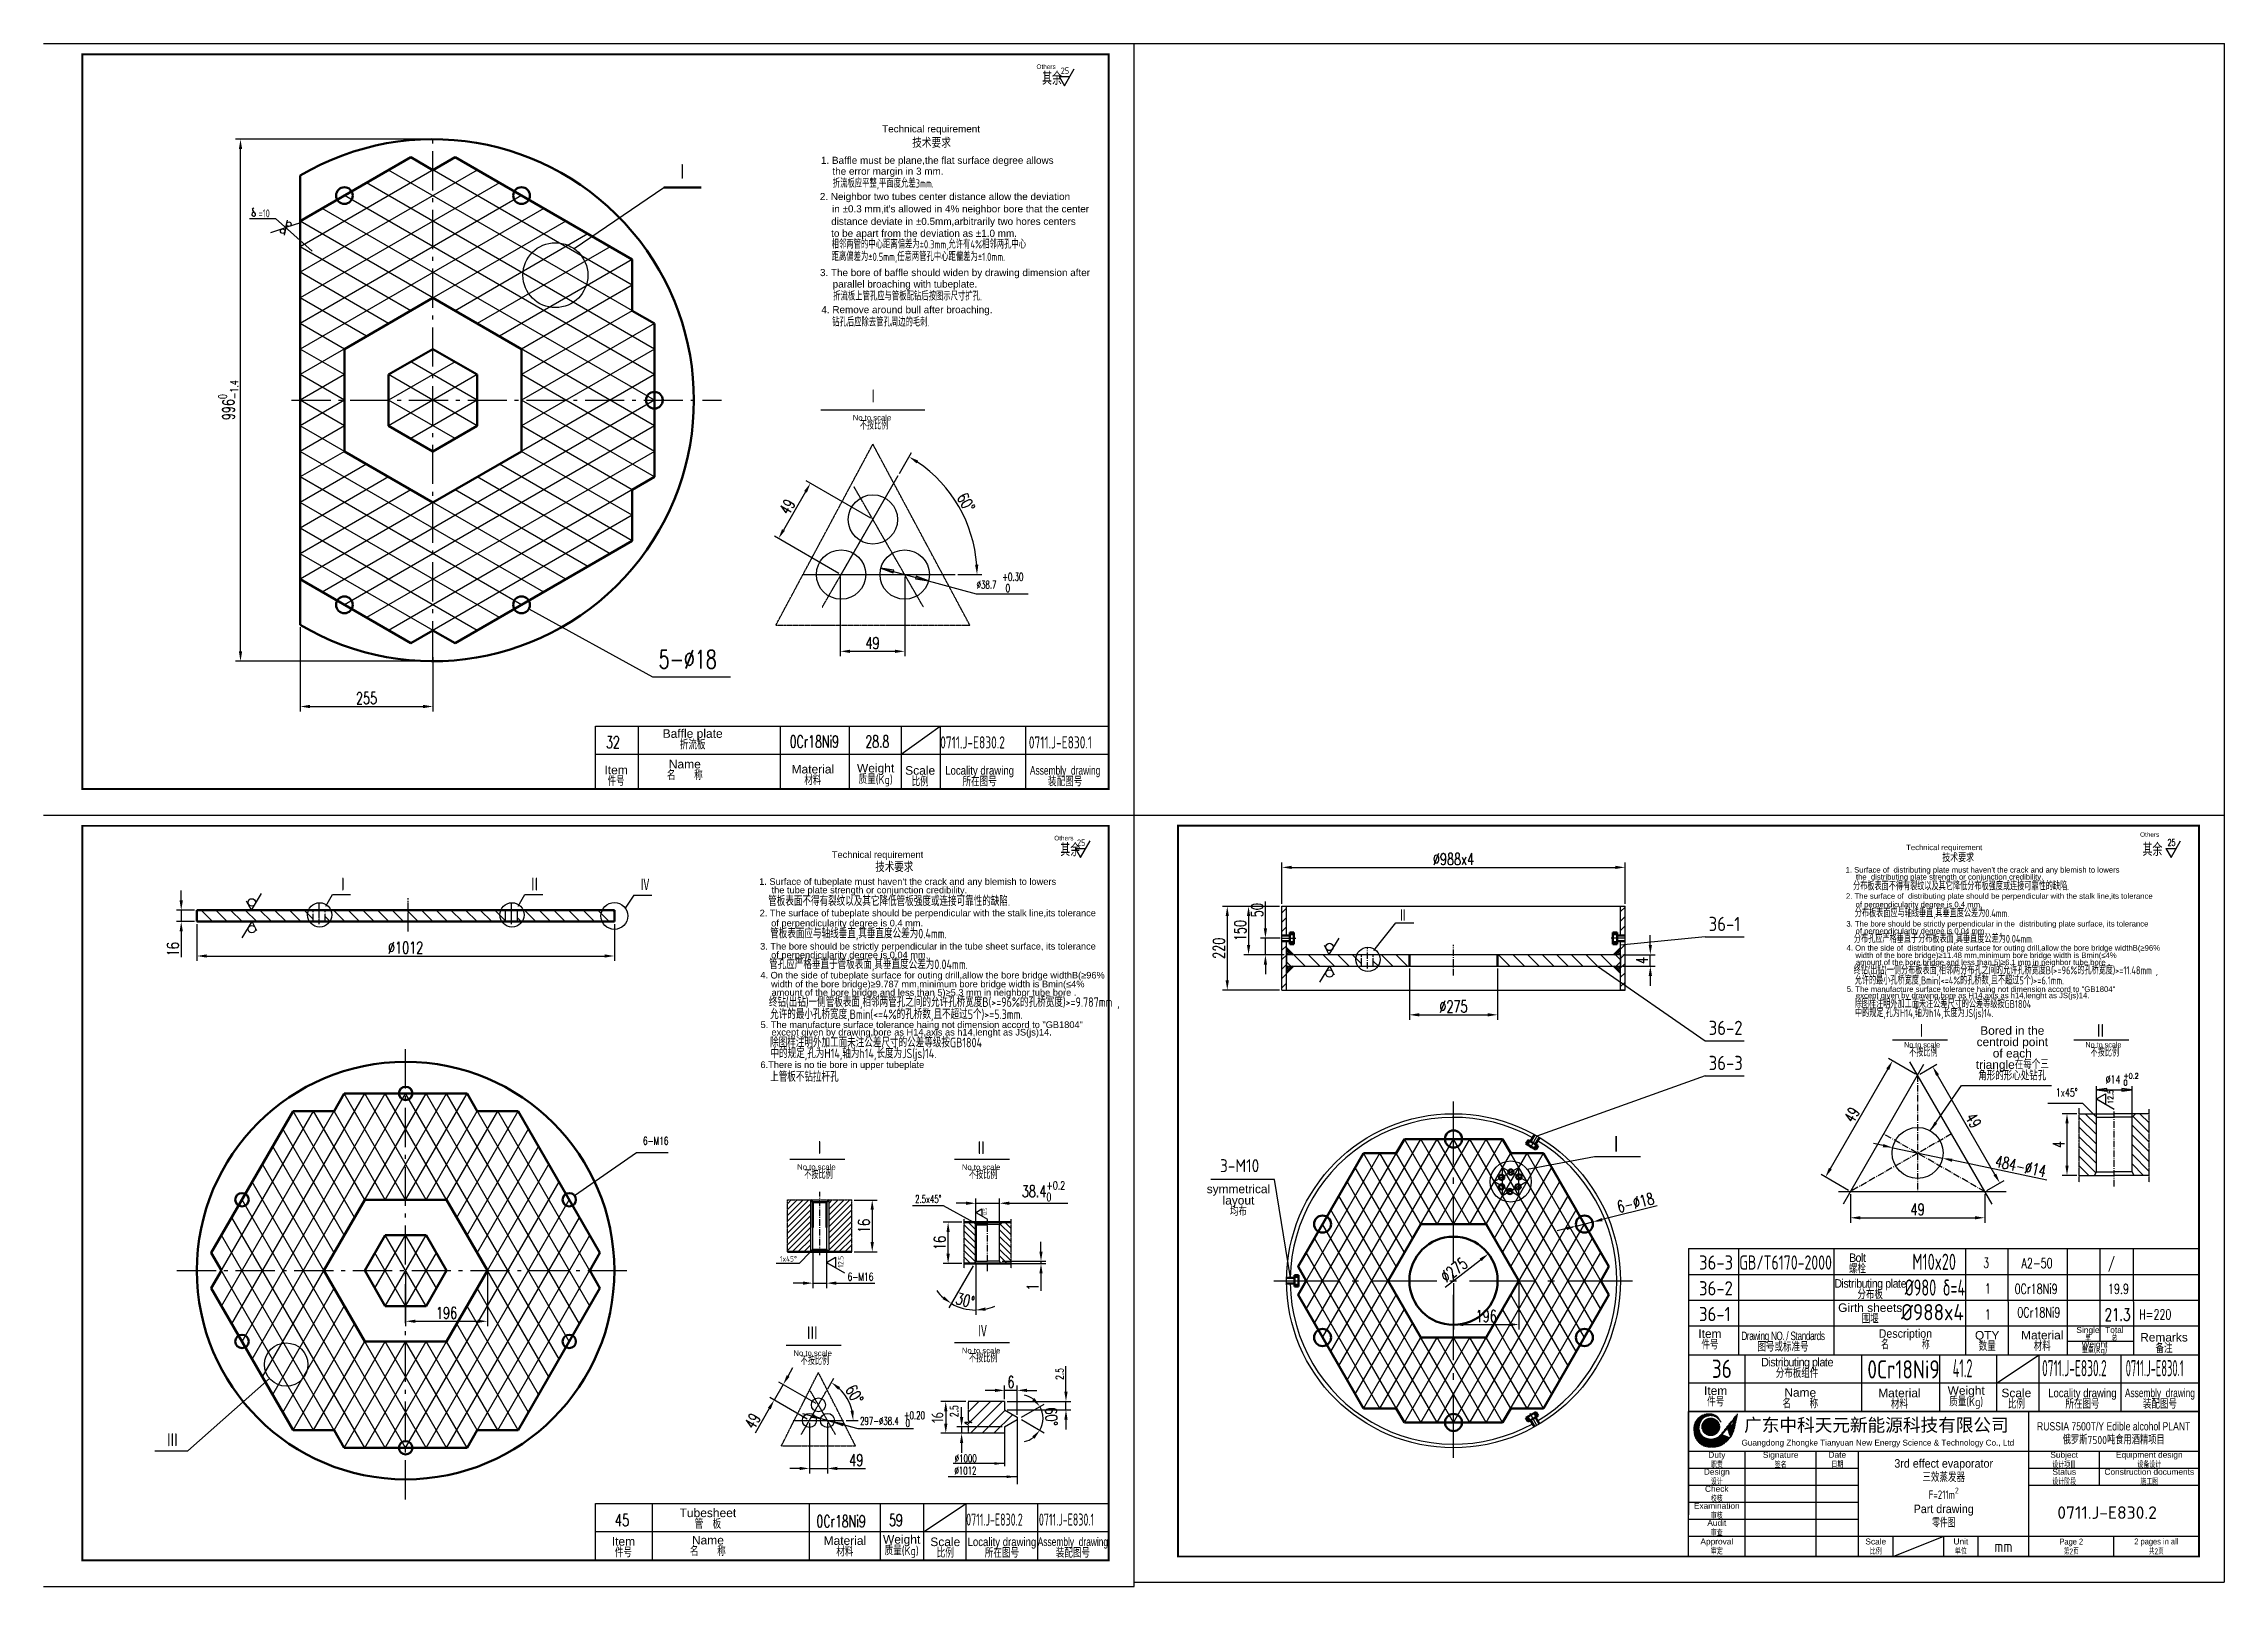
# Model space of a CAD drawing. Extents: x 25064 to 67879, y 10 to 12625.
# Drawn here: x 59521 to 67879, y 10 to 5921 of the extents above; entities that cross this region are included whole.
import ezdxf
from ezdxf.enums import TextEntityAlignment as Align

# ---------------------------------------------------------------- set-up
doc = ezdxf.new("R2010")
doc.units = 0
for name, pattern in [('CENTER', [1.875, 1.25, -0.25, 0.125, -0.25]), ('CENTER1', [0.75, 0.5, -0.1, 0.05, -0.1]), ('DASHDOT-M', [36, 30, -3, 0, -3]), ('PHANTOM2', [1, 0.5, -0.1, 0.1, -0.1, 0.1, -0.1])]:
    doc.linetypes.add(name, pattern=pattern)
doc.layers.get('0').update_dxf_attribs({"linetype": 'CONTINUOUS'})
doc.layers.get('DEFPOINTS').update_dxf_attribs({"linetype": 'CONTINUOUS'})
for name, color, linetype in [('1', 2, 'CONTINUOUS'), ('3', 7, 'CENTER'), ('3-标注线', 2, 'CONTINUOUS'), ('4', 3, 'CENTER1'), ('6', 6, 'PHANTOM2'), ('TEXT', 2, 'CONTINUOUS'), ('中心线', 3, 'CENTER'), ('图层1', 2, 'CONTINUOUS')]:
    doc.layers.add(name, color=color, linetype=linetype)
for name, color, linetype, lineweight in [('2', 1, 'CONTINUOUS', 30), ('CDR_DWG3', 1, 'DASHDOT-M', 30), ('图层2', 1, 'CONTINUOUS', 50)]:
    doc.layers.add(name, color=color, linetype=linetype, lineweight=lineweight)
doc.styles.add('Arial', font='arial.ttf')
doc.styles.add('GB', font='gbenor.shx', dxfattribs={"width": 0.9, "bigfont": 'gbcbig.shx'})
doc.styles.add('HZ', font='', dxfattribs={"width": 0.7})
doc.styles.add('HZTXT', font='txt', dxfattribs={"width": 0.7, "bigfont": 'HZ.SHX'})
doc.styles.add('仿宋体', font='')
doc.styles.add('样式 1', font='gbenor.shx', dxfattribs={"bigfont": 'gbcbig.shx'})
doc.styles.add('样式 4', font='arial.ttf')
doc.styles.add('英文', font='arial.ttf')
doc.styles.get('HZ').set_extended_font_data('SimSun')
doc.styles.get('仿宋体').set_extended_font_data('FangSong_GB2312')
doc.dimstyles.new('1', dxfattribs={"dimscale": 15, "dimtxt": 3, "dimasz": 2.5, "dimexe": 1.25, "dimexo": 0.625, "dimtad": 1, "dimdec": 0, "dimdsep": 46, "dimlunit": 6, "dimtxsty": 'HZTXT', "dimcen": 2.5, "dimclrt": 256, "dimadec": 0, "dimazin": 0, "dimtfac": 1, "dimtdec": 0, "dimtmove": 0, "dimatfit": 3, "dimfxl": 0, "dimtolj": 1, "dimtzin": 0, "dimarcsym": 0})
doc.dimstyles.get("Standard").update_dxf_attribs({"dimtxt": 0.18, "dimasz": 0.18, "dimexe": 0.18, "dimexo": 0.0625, "dimgap": 0.09, "dimtad": 0, "dimtih": 1, "dimtoh": 1, "dimdec": 4, "dimzin": 0, "dimdsep": 46, "dimtxsty": 'Standard', "dimcen": 0.09, "dimadec": 0, "dimazin": 0, "dimtfac": 1, "dimtdec": 4, "dimtofl": 0, "dimtmove": 0, "dimatfit": 3, "dimfxl": 0, "dimtolj": 1, "dimtzin": 0, "dimarcsym": 0})

msp = doc.modelspace()

# ---------------------------------------------------------------- texts
at = {"color": 2, "insert": (67454.97699, 596.38317), "char_height": 31.5497918, "width": 998.2205185, "attachment_point": 5}
msp.add_mtext('{\\fArial|b0|i0|c0|p34;\\W0.75;RUSSIA 7500T/Y Edible alcohol PLANT\\W0.8;\\P\\Fgbenor,gbcbig|c134;\\W1;俄罗斯7500吨食用酒精项目}', dxfattribs=at)
at = {"layer": '1'}
for s, height, style, p in [('Others', 17.596138, 'Arial', (63326.60117, 5823.87111)), ('I', 49.75682, '样式 1', (62693.63945, 4546.44464)), ('Others', 17.596138, 'Arial', (63394.63182, 2868.31576)), ('Others', 17.596138, 'Arial', (67556.06949, 2881.92183)), ('I', 49.75682, '样式 1', (60661.51714, 2675.91172)), ('II', 49.756824, '样式 1', (61389.40701, 2675.91172)), ('Ⅳ', 49.75682, '样式 1', (61807.33256, 2673.11763)), ('36-1', 54.491384, '样式 1', (65903.01409, 2520.97472)), ('36-2', 54.491384, '样式 1', (65903.01409, 2122.69349)), ('I', 49.75682, '样式 1', (66711.4441, 2115.34406)), ('II', 49.756824, '样式 1', (67390.96142, 2115.18883)), ('36-3', 54.491384, '样式 1', (65903.01409, 1988.24215)), ('I', 49.75682, '样式 1', (62488.45047, 1666.92828)), ('II', 49.756824, '样式 1', (63100.9354, 1666.19749)), ('3-M10', 49.756824, '样式 1', (64030.03042, 1597.02207)), ('36-3', 54.491384, '样式 1', (65865.97202, 1223.56222)), ('36-2', 54.491384, '样式 1', (65865.83795, 1124.87614)), ('%%C988x4', 62.120178, '样式 1', (66640.18285, 1029.53926)), ('III', 49.756824, '样式 1', (62446.66994, 957.00093)), ('Ⅳ', 49.75682, '样式 1', (63100.9354, 963.34677)), ('36-1', 54.491384, '样式 1', (65865.83795, 1026.19006)), ('III', 49.756824, '样式 1', (59994.23295, 547.02503))]:
    msp.add_text(s, height=height, dxfattribs=dict(at, style=style)).set_placement(p)
for s, height, style, width, p in [('    其余  ', 49.756824, '样式 1', 0.9, (63250.96975, 5762.97671)), ('25', 24.878412, '样式 1', 0.9, (63419.58332, 5804.77581)), ('=10', 30.244417, '样式 1', 0.9, (60345.0918, 5255.52558)), (' %%C38.7', 29.555554, 'HZTXT', 0.665585, (63079.73559, 3833.34835)), ('+0.30', 29.555554, 'HZTXT', 0.665585, (63195.46096, 3863.247)), (' 0', 29.555554, 'HZTXT', 0.665585, (63190.69473, 3819.93242)), ('32', 45.903207, 'HZTXT', 0.665585, (61677.18822, 3221.13655)), ('0Cr18Ni9', 45.903207, 'HZTXT', 0.665585, (62381.05014, 3223.86836)), ('28.8', 45.903207, 'HZTXT', 0.665585, (62670.83075, 3223.86839)), ('    其余  ', 49.756824, '样式 1', 0.9, (63320.84787, 2807.42136)), ('25', 24.878412, '样式 1', 0.9, (63481.92853, 2847.08339)), ('    其余  ', 49.494949, 'HZTXT', 0.7, (67431.34241, 2808.25363)), ('25', 24.747475, 'HZTXT', 0.7, (67661.03508, 2847.70692)), ('2.5x45%%d', 29.555554, 'HZTXT', 0.665585, (62861.48988, 1479.26182)), ('1x45%%d', 21.11111, '样式 1', 0.9, (62343.10419, 1254.63381)), ('M10x20', 62.120178, '样式 1', 0.75, (66683.45854, 1222.49301)), ('3', 38.14397, 'HZTXT', 0.7, (66954.8993, 1230.47252)), ('A2-50', 38.143969, 'HZTXT', 0.7, (67101.78816, 1229.34521)), ('/', 38.14397, 'HZTXT', 0.7, (67433.56239, 1229.61666)), ('%%C980 δ=4', 62.120178, '样式 1', 0.75, (66654.29653, 1123.80693)), ('0Cr18Ni9', 38.143969, 'HZTXT', 0.7, (67075.27962, 1130.65913)), ('1', 38.14397, 'HZTXT', 0.7, (66961.28588, 1131.78643)), ('19.9', 38.143969, 'HZTXT', 0.7, (67433.42832, 1130.93057)), ('1', 38.14397, 'HZTXT', 0.7, (66961.28588, 1033.10035)), ('0Cr18Ni9', 38.143969, 'HZTXT', 0.7, (67085.56393, 1040.75337)), ('21.3', 47.211335, 'HZTXT', 0.7, (67420.15039, 1027.6205)), ('H=220', 38.143969, 'HZTXT', 0.7, (67552.84083, 1033.10035)), ('36', 69.882818, '样式 1', 0.9, (65915.00853, 808.66798)), ('0Cr18Ni9', 69.882818, '样式 1', 0.9, (66511.16045, 806.54098)), ('0711.J-E830.2', 62.1180607, '样式 1', 0.6, (67180.57098, 815.06087)), ('0711.J-E830.1', 62.1180607, '样式 1', 0.55, (67501.18443, 815.06087)), ('+0.20', 29.555554, 'HZTXT', 0.665585, (62818.1566, 650.54119)), ('297-%%C38.4', 29.5555535, 'HZTXT', 0.665585, (62650.4006, 628.75393)), (' 0', 29.555554, 'HZTXT', 0.665585, (62806.99495, 621.19787)), ('%%C1000', 29.555554, 'HZTXT', 0.665585, (63013.12315, 485.43522)), ('%%C1012', 29.555554, 'HZTXT', 0.665585, (63012.07784, 438.46644)), ('0Cr18Ni9', 45.893125, 'HZTXT', 0.665585, (62483.57013, 236.41189))]:
    msp.add_text(s, height=height, dxfattribs=dict(at, style=style, width=width)).set_placement(p)
at = {"layer": '1', "style": '样式 1', "width": 0.9}
for height, p in [(14.074073, (63136.82251, 1429.91149)), (21.11111, (62586.82843, 1231.62859))]:
    msp.add_text('12.5', height=height, rotation=90, dxfattribs=at).set_placement(p)
at = {"layer": '1', "style": '样式 1', "width": 0.863129}
msp.add_text('GB/T6170-2000', height=54.4913842, rotation=359.99395032, dxfattribs=at).set_placement((66020.42895, 1223.59968), (66375.16757, 1223.56222), align=Align.FIT)
at = {"layer": '1', "insert": (61818.6026, 1731.90149), "char_height": 29.555554, "width": 115.6925809, "attachment_point": 1, "style": 'HZTXT'}
msp.add_mtext('6-M16', dxfattribs=at)
at = {"layer": '1', "style": '样式 1', "width": 0.590277}
msp.add_attdef('41.2', text='', height=69.88282, dxfattribs=at).set_placement((66837.99758, 810.99723), (66913.96871, 810.99723), align=Align.FIT)
at = {"layer": '1', "style": 'HZTXT'}
for tag, p, width in [('45', (61710.40682, 240.81471), 0.7), ('59', (62761.69726, 240.89121), 0.665585)]:
    msp.add_attdef(tag, p, '', height=45.89312, dxfattribs=dict(at, width=width))
at = {"layer": '3-标注线', "style": 'GB', "width": 1.2}
msp.add_text('0711.J-E830.2', height=47.8191944, dxfattribs=at).set_placement((67238.95273, 268.71901))
at = {"layer": 'TEXT'}
for s, height, style, width, p in [('0711.J-E830.2', 46.5934845, '样式 1', 0.8, (62957.52226, 3220.30877)), ('0711.J-E830.1', 46.5934845, '样式 1', 0.8, (63297.18213, 3220.30877)), ('%%C14', 31.5, 'HZTXT', 0.7, (67424.23237, 1936.31293)), ('0', 21, 'HZTXT', 0.7, (67492.5392, 1929.502)), ('+0.2', 21, 'HZTXT', 0.7, (67492.5392, 1955.3776)), ('1x45%%D', 31.5, 'HZTXT', 0.7, (67233.24371, 1886.70536)), ('0711.J-E830.2', 46.5832502, '样式 1', 0.7, (63057.0405, 242.57848)), ('0711.J-E830.1', 46.5832502, '样式 1', 0.7, (63335.77134, 242.57848))]:
    msp.add_text(s, height=height, dxfattribs=dict(at, style=style, width=width)).set_placement(p)
at = {"layer": 'TEXT', "style": 'HZTXT', "width": 0.7}
msp.add_text('12.5', height=21, rotation=90, dxfattribs=at).set_placement((67453.1737, 1858.60313))
at = {"layer": 'TEXT', "style": '仿宋体'}
msp.add_text('广东中科天元新能源科技有限公司', height=49.5573779, dxfattribs=at).set_placement((66545.66928, 603.52509), align=Align.CENTER)
at = {"layer": 'TEXT', "insert": (61878.61201, 3597.00008), "char_height": 70, "width": 379.6520646, "attachment_point": 1, "style": 'HZTXT'}
msp.add_mtext('5-%%C18', dxfattribs=at)
at = {"layer": '图层1'}
for s, height, style, p in [('Technical requirement ', 27.1483277, 'Arial', (62735.06675, 5581.04234)), ('技术要求', 39.075741, '样式 1', (62850.10832, 5521.90999)), ('1. Baffle must be plane,the flat surface degree allows ', 27.1483277, 'Arial', (62500.50895, 5460.49119)), ('the error margin in 3 mm. ', 27.1483277, 'Arial', (62544.68752, 5418.71755)), ('2. Neighbor two tubes center distance allow the deviation', 27.1483277, 'Arial', (62496.33361, 5321.75008)), ("in ±0.3 mm,it's allowed in 4%%% neighbor bore that the center", 27.1483277, 'Arial', (62543.17554, 5274.5704)), ('to be apart from the deviation as ±1.0 mm.', 27.1483277, 'Arial', (62539.68165, 5180.74465)), (' distance deviate in ±0.5mm,arbitrarily two hores centers ', 27.1483277, 'Arial', (62529.12395, 5226.48922)), ('3. The bore of baffle should widen by drawing dimension after ', 27.1483277, 'Arial', (62496.75329, 5030.35514)), ('parallel broaching with tubeplate.', 27.1483277, 'Arial', (62545.36502, 4986.47481)), ('4. Remove around bull after broaching.', 27.1483277, 'Arial', (62502.25837, 4888.354)), ('Technical requirement ', 21.115366, 'Arial', (66659.67447, 2830.9476)), ('Technical requirement ', 25.3384391, 'Arial', (62542.36369, 2801.25547)), ('             技术要求', 36.4706912, '样式 1', (62451.61046, 2746.941)), ("1. Surface of  distributing plate must haven't the crack and any blemish to lowers ", 21.115366, 'Arial', (66427.47724, 2744.85698)), ('             技术要求', 30.3922427, '样式 1', (66584.04678, 2785.68554)), ("1. Surface of tubeplate must haven't the crack and any blemish to lowers ", 25.3384391, 'Arial', (62263.72702, 2697.94673)), ('the tube plate strength or conjunction credibility.', 25.3384391, 'Arial', (62311.29835, 2665.542)), ('the  distributing plate strength or conjunction credibility.', 21.115366, 'Arial', (66467.12002, 2717.85304)), ('2. The surface of tubeplate should be perpendicular with the stalk line,its tolerance ', 25.3384391, 'Arial', (62265.60622, 2577.36889)), ('2. The surface of  distributing plate should be perpendicular with the stalk line,its tolerance ', 21.115366, 'Arial', (66429.04324, 2644.37545)), ('of perpendicularity degree is 0.4 mm.', 21.115366, 'Arial', (66465.81799, 2612.03784)), ('of perpendicularity degree is 0.4 mm.', 25.3384391, 'Arial', (62309.73591, 2538.56376)), ('3. The bore should be strictly perpendicular in the  distributing plate surface, its tolerance ', 21.115366, 'Arial', (66430.53236, 2538.25043)), ('of perpendicularity degree is 0.04 mm.', 21.115366, 'Arial', (66465.81287, 2510.63747)), ('3. The bore should be strictly perpendicular in the tube sheet surface, its tolerance ', 25.3384391, 'Arial', (62267.39316, 2450.01886)), ('of perpendicularity degree is 0.04 mm.', 25.3384391, 'Arial', (62309.72977, 2416.88331)), ('4. On the side of  distributing plate surface for outing drill,allow the bore bridge widthB(≥96%%%', 21.115366, 'Arial', (66431.18062, 2445.81581)), ('width of the bore bridge)≥11.48 mm,minimum bore bridge width is Bmin(≤4%%% ', 21.115366, 'Arial', (66465.42616, 2417.59219)), ('4. On the side of tubeplate surface for outing drill,allow the bore bridge widthB(≥96%%%', 25.3384391, 'Arial', (62268.17107, 2339.09732)), ('amount of the bore bridge,and less than 5)≥6.1 mm in neighbor tube bore .', 21.115366, 'Arial', (66466.97023, 2390.62833)), ('width of the bore bridge)≥9.787 mm,minimum bore bridge width is Bmin(≤4%%% ', 25.3384391, 'Arial', (62309.26572, 2305.22898)), ('amount of the bore bridge,and less than 5)≥5.3 mm in neighbor tube bore .', 25.3384391, 'Arial', (62311.1186, 2272.87234)), ('5. The manufacture surface tolerance haing not dimension accord to "GB1804" ', 21.115366, 'Arial', (66432.01966, 2287.76331)), ('except given by drawing,bore as H14,axis as h14,lenght as JS(js)14.', 21.115366, 'Arial', (66466.89521, 2263.73665)), ('5. The manufacture surface tolerance haing not dimension accord to "GB1804" ', 25.3384391, 'Arial', (62269.17792, 2149.43433)), ('except given by drawing,bore as H14,axis as h14,lenght as JS(js)14.', 25.3384391, 'Arial', (62311.02858, 2120.60233)), ('6.There is no tie bore in upper tubeplate', 25.3384391, 'Arial', (62268.67064, 1996.09223))]:
    msp.add_text(s, height=height, dxfattribs=dict(at, style=style)).set_placement(p)
for s, height, style, width, p in [('I', 57.30722, '样式 1', 0.9, (61961.77239, 5402.9343)), (' 折流板应平整,平面度允差3mm.', 31.2605925, 'GB', 0.9, (62530.63959, 5369.66313)), (' 相邻两管的中心距离偏差为%%P0.3mm,允许有4%%%相邻两孔中心', 31.2605925, 'GB', 0.9, (62526.05559, 5136.20306)), ('距离偏差为%%P0.5mm,任意两管孔中心距偏差为%%P1.0mm.', 31.2605925, 'GB', 0.9, (62541.32079, 5088.56176)), (' 折流板上管孔应与管板配钻后按图示尺寸扩孔.', 31.2605925, 'GB', 0.9, (62532.10447, 4937.2975)), (' 钻孔后应除去管孔周边的毛刺.', 31.2605925, 'GB', 0.9, (62528.13125, 4837.75983)), ('不按比例', 30.392243, 'GB', 0.9, (62649.60515, 4442.91888)), ('分布板表面不得有裂纹以及其它降低分布板强度或连接可靠性的缺陷.', 30.3922427, 'GB', 0.9, (66456.2245, 2677.62533)), ('管板表面不得有裂纹以及其它降低管板强度或连接可靠性的缺陷.', 36.4706912, 'GB', 0.9, (62298.22373, 2617.26874)), ('II', 42, 'HZTXT', 0.7, (64720.2517, 2561.39336)), (' 分布板表面应与轴线垂直,其垂直度公差为0.4mm.', 30.3922427, 'GB', 0.9, (66447.85624, 2574.22206)), (' 管板表面应与轴线垂直,其垂直度公差为0.4mm.', 36.4706912, 'GB', 0.9, (62288.18182, 2493.18483)), (' 分布孔应严格垂直于分布板表面,其垂直度公差为0.04mm.', 30.3922427, 'GB', 0.9, (66444.44838, 2475.94439)), (' 管孔应严格垂直于管板表面,其垂直度公差为0.04mm.', 36.4706912, 'GB', 0.9, (62284.09238, 2375.25161)), (' 终钻(出钻)一侧分布板表面,相邻两分布孔之间的允许孔桥宽度B(>=96%%%的孔桥宽度)>=11.48mm ,', 30.3922427, 'GB', 0.9, (66443.68143, 2355.23785)), ('允许的最小孔桥宽度,Bmin(<=4%%%的孔桥数,且不超过5个)>=6.1mm.', 30.3922427, 'GB', 0.9, (66462.49399, 2316.41532)), (' 终钻(出钻)一侧管板表面,相邻两管孔之间的允许孔桥宽度B(>=96%%%的孔桥宽度)>=9.787mm ,', 36.4706912, 'GB', 0.9, (62283.17205, 2230.40378)), (' 除图样注明外加工面未注公差尺寸的公差等级按GB1804', 30.3922427, 'GB', 0.9, (66447.63041, 2226.09414)), ('允许的最小孔桥宽度,Bmin(<=4%%%的孔桥数,且不超过5个)>=5.3mm.', 36.4706912, 'GB', 0.9, (62305.74711, 2183.81674)), ('  中的规定,孔为H14,轴为h14,长度为JS(js)14.', 30.3922427, 'GB', 0.9, (66433.94631, 2191.43852)), (' 除图样注明外加工面未注公差尺寸的公差等级按GB1804', 36.4706912, 'GB', 0.9, (62287.91082, 2075.43132)), ('  中的规定,孔为H14,轴为h14,长度为JS(js)14.', 36.4706912, 'GB', 0.9, (62271.4899, 2033.84458)), ('不按比例', 30.392243, 'GB', 0.9, (66671.1227, 2040.27748)), ('不按比例', 30.392243, 'GB', 0.9, (67366.25486, 2040.27748)), (' 上管板不钻拉杆孔', 36.470691, 'GB', 0.9, (62288.11712, 1943.90475)), ('I', 58.77551, 'HZTXT', 0.7, (65541.66539, 1675.69724)), ('不按比例', 30.392243, 'GB', 0.9, (62436.67236, 1571.73532)), ('不按比例', 30.392243, 'GB', 0.9, (63067.83529, 1571.16058)), ('不按比例', 30.392243, 'GB', 0.9, (62422.25119, 858.63977)), ('不按比例', 30.392243, 'GB', 0.9, (63067.83529, 868.30986))]:
    msp.add_text(s, height=height, dxfattribs=dict(at, style=style, width=width)).set_placement(p)
at = {"layer": '图层1', "ltscale": 0.5}
for s, insert, char_height, width, attachment_point, style in [('No to scale', (62622.42375, 4498.62567), 21.115366, 193.8095623, 1, '样式 4'), ('{\\fArial|b0|i0|c0|p34;No to scale}', (66651.6232, 2095.98427), 21.115366, 147.0688036, 1, 'GB'), ('{\\fArial|b0|i0|c0|p34;No to scale}', (67346.75536, 2095.98427), 21.115366, 147.0688036, 1, 'GB'), ('No to scale', (62409.49096, 1627.44211), 21.115366, 193.8095623, 1, '样式 4'), ('No to scale', (63040.65389, 1626.86738), 21.115366, 193.8095623, 1, '样式 4'), ('No to scale', (63040.65389, 924.01665), 21.115366, 193.8095623, 1, '样式 4'), ('No to scale', (62395.06979, 914.34656), 21.115366, 193.8095623, 1, '样式 4'), ('{\\fArial|b0|i0|c0|p34;\\W1;Guangdong\\fArial|b0|i0|c134|p34; \\fArial|b0|i0|c0|p34;Zhongke\\fArial|b0|i0|c134|p34; \\fArial|b0|i0|c0|p34;Tianyuan\\fArial|b0|i0|c134|p34; \\fArial|b0|i0|c0|p34;New\\fArial|b0|i0|c134|p34; \\fArial|b0|i0|c0|p34;Energy\\fArial|b0|i0|c134|p34; \\fArial|b0|i0|c0|p34;Science\\fArial|b0|i0|c134|p34; \\fArial|b0|i0|c0|p34;&\\fArial|b0|i0|c134|p34; \\fArial|b0|i0|c0|p34;Technology\\fArial|b0|i0|c134|p34; \\fArial|b0|i0|c0|p34;Co.,\\fArial|b0|i0|c134|p34; \\fArial|b0|i0|c0|p34;Ltd}', (66551.22484, 542.69333), 22.31531053, 1107.2633388, 8, '英文')]:
    msp.add_mtext(s, dxfattribs=dict(at, insert=insert, char_height=char_height, width=width, attachment_point=attachment_point, style=style))
at = {"layer": '图层1', "attachment_point": 8, "style": 'GB'}
for s, insert, char_height, width, line_spacing_factor in [('{\\fArial|b0|i0|c0|p34;\\W1;Baffle plate\\Fgbenor,gbcbig|c134;\\P折流板 }', (62008.9053, 3216.74523), 32.9026672, 239.7761867, 0.8), ('{\\fArial|b0|i0|c0|p34;\\W1;Name\\P\\Fgbenor,gbcbig|c134;名    称 }', (61978.84766, 3099.66513), 32.9026672, 162.4739163, 0.8), ('{\\fArial|b0|i0|c0|p34;\\W1;Item\\P\\Fgbenor,gbcbig|c134;件号}', (61715.56224, 3077.19547), 32.9026672, 162.4739163, 0.8), ('{\\fArial|b0|i0|c0|p34;\\W1;Material\\P\\Fgbenor,gbcbig|c134;材料}', (62469.57456, 3080.41994), 32.9026672, 266.4175271, 0.8), ('{\\fArial|b0|i0|c0|p34;\\W1;Weight\\Fgbenor,gbcbig|c134;\\P质量(Kg)}', (62710.04147, 3074.8681), 32.9026672, 266.4175271, 0.8), ('{\\fArial|b0|i0|c0|p34;\\W1;Scale\\Fgbenor,gbcbig|c134;\\P比例}', (62880.85747, 3075.42457), 32.9026672, 266.4175271, 0.8), ('{\\fArial|b0|i0|c0|p34;\\W0.8;Locality drawing\\Fgbenor,gbcbig|c134;\\P\\W1;所在图号}', (63108.59194, 3075.42457), 32.9026672, 422.2906309, 0.8), ('{\\fArial|b0|i0|c0|p34;\\W0.7;Assembly  drawing\\Fgbenor,gbcbig|c134;\\P\\W1;装配图号}', (63436.3447, 3075.42457), 32.9026672, 422.2906309, 0.8), ('{\\fArial|b0|i0|c0|p34;\\W1;Bored in the centroid point of each triangle\\Fgbenor,gbcbig|c134;在每个三角形的形心处钻孔}', (67066.50167, 1948.54089), 32.60651138, 309.4581658, 0.8), ('{\\fArial|b0|i0|c0|p34;\\W1;symmetrical layout\\P\\Fgbenor,gbcbig|c134;均布}', (64100.62183, 1428.81671), 32.6065114, 309.4581658, 0.8), ('{\\fArial|b0|i0|c0|p34;\\T0.9;Bolt\\P\\Fgbenor,gbcbig|c134;\\W1;\\T1;螺栓}', (66472.80281, 1209.02499), 32.6065114, 271.8444703, 0.8), ('{\\fArial|b0|i0|c0|p34;\\T0.9;Distributing plate\\P\\Fgbenor,gbcbig|c134;\\W1;\\T1;分布板}', (66521.83662, 1110.33891), 32.6065114, 271.8444703, 0.8), ('{\\fArial|b0|i0|c0|p34;\\W1;Girth sheets\\W0.7;\\T0.9;\\P\\Fgbenor,gbcbig|c134;\\W1;\\T1;围堰}', (66521.83662, 1017.49439), 32.6065114, 271.8444703, 0.8), ('{\\fArial|b0|i0|c0|p34;\\W1;Single\\P\\Fgbenor,gbcbig|c134;单}', (67356.62906, 950.35864), 22.824558, 137.0399814, 0.8), ('{\\fArial|b0|i0|c0|p34;\\W1;Total\\P\\Fgbenor,gbcbig|c134;总}', (67457.87821, 950.55325), 22.824558, 141.4148155, 0.8), ('{\\fArial|b0|i0|c0|p34;\\W1;Item\\P\\Fgbenor,gbcbig|c134;件号}', (65907.61614, 917.73401), 32.6065114, 161.0114942, 0.8), ('{\\fArial|b0|i0|c0|p34;\\W0.7;\\T0.9;Drawing NO. / Standards\\W1;\\T1;\\P\\Fgbenor,gbcbig|c134;图号或标准号}', (66187.5212, 909.59687), 32.6065114, 327.6900869, 0.8), ('{\\fArial|b0|i0|c0|p34;Description\\P}名        称', (66656.74864, 918.49287), 32.6065114, 539.9648748, 0.8), ('{\\fArial|b0|i0|c0|p34;\\W1;QTY\\W0.7;\\T0.9;\\P\\Fgbenor,gbcbig|c134;\\W1;\\T1;数量}', (66970.28419, 911.78822), 32.6065114, 112.1393178, 0.8), ('{\\fArial|b0|i0|c0|p34;\\W1;Material\\P\\Fgbenor,gbcbig|c134;材料}', (67181.38066, 912.4766), 32.6065114, 264.0195121, 0.8), ('{\\fArial|b0|i0|c0|p34;\\W1;Weight\\P\\Fgbenor,gbcbig|c134;重量(kg)}', (67381.58547, 896.68686), 22.824558, 186.9527993, 0.6), ('{\\fArial|b0|i0|c0|p34;\\W1;Remarks\\P\\Fgbenor,gbcbig|c134;备注}', (67647.85529, 904.12758), 32.6065114, 271.0895375, 0.8), ('{\\fArial|b0|i0|c0|p34;\\T0.9;Distributing plate\\P\\Fgbenor,gbcbig|c134;\\W1;\\T1;分布板组件}', (66241.57285, 808.73826), 32.6065114, 327.6900869, 0.8), ('{\\fArial|b0|i0|c0|p34;\\W1;Item\\P\\Fgbenor,gbcbig|c134;件号}', (65929.54574, 699.36477), 32.6984701, 161.4655881, 0.8), ('{\\fArial|b0|i0|c0|p34;\\W1;Name\\P\\Fgbenor,gbcbig|c134;名    称 }', (66253.84787, 692.35964), 32.6984701, 161.4655881, 0.8), ('{\\fArial|b0|i0|c0|p34;\\W1;Material\\P\\Fgbenor,gbcbig|c134;材料}', (66633.90168, 690.59973), 32.6984701, 264.7641151, 0.8), ('{\\fArial|b0|i0|c0|p34;\\W1;Weight\\Fgbenor,gbcbig|c134;\\P质量(Kg)}', (66889.77236, 690.59973), 32.6984701, 264.7641151, 0.8), ('{\\fArial|b0|i0|c0|p34;\\W1;Scale\\Fgbenor,gbcbig|c134;\\P比例}', (67082.01517, 690.59973), 32.6984701, 264.7641151, 0.8), ('{\\fArial|b0|i0|c0|p34;\\W0.8;Locality drawing\\Fgbenor,gbcbig|c134;\\P\\W1;所在图号}', (67335.14174, 690.59973), 32.6984701, 419.6698558, 0.8), ('{\\fArial|b0|i0|c0|p34;\\W0.7;Assembly  drawing\\Fgbenor,gbcbig|c134;\\P\\W1;装配图号}', (67632.35736, 690.59973), 32.6984701, 419.6698558, 0.8), ('{\\fArial|b0|i0|c0|p34;\\W1;Tubesheet\\Fgbenor,gbcbig|c134;管  板  }', (62067.24473, 230.89797), 32.8714756, 162.3198921, 0.8), ('{\\fArial|b0|i0|c0|p34;\\W1;Item\\P\\Fgbenor,gbcbig|c134;件号}', (61743.47359, 121.62862), 32.8714756, 162.3198921, 0.8), ('{\\fArial|b0|i0|c0|p34;\\W1;Name\\P\\Fgbenor,gbcbig|c134;名    称 }', (62067.24512, 126.33539), 32.8714756, 162.3198921, 0.8), ('{\\fArial|b0|i0|c0|p34;\\W1;Material\\P\\Fgbenor,gbcbig|c134;材料}', (62592.30391, 124.75251), 32.8714756, 266.1649651, 0.8), ('{\\fArial|b0|i0|c0|p34;\\W1;Weight\\Fgbenor,gbcbig|c134;\\P质量(Kg)}', (62809.7591, 119.8594), 32.8714756, 266.1649651, 0.8), ('{\\fArial|b0|i0|c0|p34;\\W1;Scale\\Fgbenor,gbcbig|c134;\\P比例}', (62977.07215, 119.8594), 32.8714756, 266.1649651, 0.8), ('{\\fArial|b0|i0|c0|p34;\\W0.8;Locality drawing\\Fgbenor,gbcbig|c134;\\P\\W1;所在图号}', (63194.15277, 119.8594), 32.8714756, 421.8903021, 0.8), ('{\\fArial|b0|i0|c0|p34;\\W0.7;Assembly  drawing\\Fgbenor,gbcbig|c134;\\P\\W1;装配图号}', (63466.15324, 119.8594), 32.8714756, 421.8903021, 0.8)]:
    msp.add_mtext(s, dxfattribs=dict(at, insert=insert, char_height=char_height, width=width, line_spacing_factor=line_spacing_factor))
for s, insert, char_height, width in [('{\\fArial|b0|i0|c0|p34;\\W1;Duty\\P\\Fgbenor,gbcbig|c134;职责}', (65934.16839, 464.23189), 22.8224767, 217.3569208), ('{\\fArial|b0|i0|c0|p34;\\W1;Signature\\P\\Fgbenor,gbcbig|c134;签名}', (66178.69493, 464.16315), 22.8224767, 271.696151), ('{\\fArial|b0|i0|c0|p34;\\W1;Date\\P\\Fgbenor,gbcbig|c134;日期}', (66395.90824, 464.48361), 22.8224767, 162.7304651), ('{\\fArial|b0|i0|c0|p34;\\W1;Subject\\P\\Fgbenor,gbcbig|c134;设计项目}', (67265.47953, 464.16315), 22.8224767, 271.696151), ('{\\fArial|b0|i0|c0|p34;\\W1;Equipment design\\P\\Fgbenor,gbcbig|c134;设备设计}', (67591.51491, 464.48361), 22.8224767, 380.3746114), ('{\\fArial|b0|i0|c0|p34;\\W1;Design\\P\\Fgbenor,gbcbig|c134;设计}', (65934.02478, 399.27654), 22.8224767, 217.6441463), ('{\\fArial|b0|i0|c0|p34;\\C2;3rd effect evaporator\\A1;\\Fgbenor,gbcbig|c134;\\C256;\\P\\W1;三效蒸发器\\P\\W0.9;F=211m\\H0.7x;\\S2^ ;\\H1.429x;\\P\\A0;\\fArial|b0|i0|c0|p34;\\H0.9997x;Part drawing}\\P零件图', (66803.59607, 235.43965), 32.6035381, 652.0707624), ('{\\fArial|b0|i0|c0|p34;\\W1;Status\\P\\Fgbenor,gbcbig|c134;设计阶段}', (67265.47953, 399.08194), 22.8224767, 271.696151), ('{\\fArial|b0|i0|c0|p34;\\W1;Construction documents\\H0.9524x;\\P\\Fgbenor,gbcbig|c134;\\H1.05x;施工图}', (67591.51491, 399.0817), 22.8224767, 380.3746114), ('{\\fArial|b0|i0|c0|p34;\\W1;Check\\P\\Fgbenor,gbcbig|c134;校核}', (65933.88117, 333.87486), 22.8224767, 217.3569208), ('{\\fArial|b0|i0|c0|p34;\\W1;Examination\\P\\Fgbenor,gbcbig|c134;审核}', (65933.88117, 268.73652), 22.8224767, 217.3569208), ('{\\fArial|b0|i0|c0|p34;\\W1;Audit\\P\\Fgbenor,gbcbig|c134;审查}', (65934.02478, 203.52945), 22.8224767, 217.6441463), ('{\\fArial|b0|i0|c0|p34;\\W1;Approval\\P\\Fgbenor,gbcbig|c134;审定}', (65934.16839, 132.14301), 22.8224767, 217.3569208), ('{\\fArial|b0|i0|c0|p34;\\W1;Scale\\P\\Fgbenor,gbcbig|c134;比例}', (66543.28119, 132.07428), 22.8224767, 132.0154369), ('{\\fArial|b0|i0|c0|p34;\\W1;Unit\\P\\Fgbenor,gbcbig|c134;单位 }', (66869.46018, 132.26887), 22.8224767, 131.7282114), ('{\\Fgbenor,gbcbig|c0;\\W1;mm\\Fgbenor,gbcbig|c134; }', (67032.33426, 141.59245), 43.4713842, 194.5943953), ('{\\fArial|b0|i0|c0|p34;Page 2 \\P}第2页', (67292.50553, 131.84459), 22.8224767, 326.3226067), ('{\\fArial|b0|i0|c0|p34;2 pages in all\\P}共2页', (67618.54091, 132.22217), 22.8224767, 325.7481557)]:
    msp.add_mtext(s, dxfattribs=dict(at, insert=insert, char_height=char_height, width=width))

# ---------------------------------------------------------------- blocks, each defined once
blk = doc.blocks.new('DERTA')
blk.add_line((30, 109), (49, 122))
for centre, radius, start, end in [((48, 39), 24.8, 104.9094, 52.7716), ((96, 116), 66.2, 186.0628, 239.8453)]:
    blk.add_arc(centre, radius, start, end)
blk = doc.blocks.new('*D91')
at = {"layer": 'DEFPOINTS', "color": 0}
for p in [(63204.5, 686.3), (63204.5, 621.2), (63252.5, 658.5), (63252.5, 648.9), (63350.6, 637.9)]:
    blk.add_point(p, dxfattribs=at)
at = {"layer": 'TEXT', "color": 0, "lineweight": -2}
for p, q in [((63269, 658.4), (63356, 708.6)), ((63269, 649), (63356, 598.8))]:
    blk.add_line(p, q, dxfattribs=at)
for start, end in [(53.75419, 77.50838), (330, 30), (282.49162, 306.24581)]:
    blk.add_arc((63260.8, 653.7), 91.1, start, end, dxfattribs=at)
at = {"layer": 'TEXT', "color": 0}
for points in [[(63319.4, 731.4), (63310.1, 723), (63339.7, 699.3)], [(63310.1, 584.4), (63319.4, 576.1), (63339.7, 608.2)]]:
    blk.add_solid(points, dxfattribs=at)
at = {"layer": 'TEXT', "insert": (63383.6, 660.6), "char_height": 45, "attachment_point": 5, "rotation": 273.22492, "style": 'HZTXT'}
blk.add_mtext('\\A1;60°', dxfattribs=at)
blk = doc.blocks.new('*D92')
at = {"layer": 'DEFPOINTS', "color": 0}
for p in [(60108.9, 2600.7), (60048.7, 2556.9), (60108.9, 2556.9)]:
    blk.add_point(p, dxfattribs=at)
at = {"layer": 'TEXT', "color": 0, "lineweight": -2}
for p, q in [((60048.7, 2638.2), (60048.7, 2675.7)), ((60099.5, 2600.7), (60030, 2600.7)), ((60048.7, 2600.7), (60048.7, 2556.9)), ((60099.5, 2556.9), (60030, 2556.9)), ((60048.7, 2519.4), (60048.7, 2421.1))]:
    blk.add_line(p, q, dxfattribs=at)
at = {"layer": 'TEXT', "color": 0}
for points in [[(60042.5, 2638.2), (60055, 2638.2), (60048.7, 2600.7)], [(60042.5, 2519.4), (60055, 2519.4), (60048.7, 2556.9)]]:
    blk.add_solid(points, dxfattribs=at)
at = {"layer": 'TEXT', "insert": (60016.8, 2451.5), "char_height": 45, "attachment_point": 5, "rotation": 90, "style": 'HZTXT'}
blk.add_mtext('\\A1;16', dxfattribs=at)
blk = doc.blocks.new('*D93')
at = {"layer": 'DEFPOINTS', "color": 0}
for p in [(60108.9, 2556.9), (61708.9, 2556.9), (61708.9, 2425.3)]:
    blk.add_point(p, dxfattribs=at)
at = {"layer": 'TEXT', "color": 0, "lineweight": -2}
for p, q in [((60108.9, 2547.5), (60108.9, 2406.5)), ((61708.9, 2547.5), (61708.9, 2406.5)), ((60146.4, 2425.3), (61671.4, 2425.3))]:
    blk.add_line(p, q, dxfattribs=at)
at = {"layer": 'TEXT', "color": 0}
for points in [[(60146.4, 2431.5), (60146.4, 2419), (60108.9, 2425.3)], [(61671.4, 2431.5), (61671.4, 2419), (61708.9, 2425.3)]]:
    blk.add_solid(points, dxfattribs=at)
at = {"layer": 'TEXT', "insert": (60908.9, 2457.2), "char_height": 45, "attachment_point": 5, "style": 'HZTXT'}
blk.add_mtext('\\A1;%%C1012', dxfattribs=at)
blk = doc.blocks.new('*D94')
at = {"layer": '1', "color": 0, "lineweight": -2}
for p, q in [((61004.1, 5554.9), (60257.2, 5554.9)), ((60275.9, 3592.4), (60275.9, 5517.4)), ((61004.1, 3554.9), (60257.2, 3554.9))]:
    blk.add_line(p, q, dxfattribs=at)
at = {"layer": '1', "color": 0}
for points in [[(60269.7, 5517.4), (60282.2, 5517.4), (60275.9, 5554.9)], [(60269.7, 3592.4), (60282.2, 3592.4), (60275.9, 3554.9)]]:
    blk.add_solid(points, dxfattribs=at)
at = {"layer": 'DEFPOINTS', "color": 0}
for p in [(60275.9, 5554.9), (61013.5, 5554.9), (61013.5, 3554.9)]:
    blk.add_point(p, dxfattribs=at)
at = {"layer": '1', "insert": (60229.8, 4554.9), "char_height": 45, "attachment_point": 5, "rotation": 90, "style": 'HZTXT'}
blk.add_mtext('\\A1;996{\\H0.7x;\\S0^ -1.4;}', dxfattribs=at)
blk = doc.blocks.new('*D95')
at = {"layer": 'DEFPOINTS', "color": 0}
for p in [(63065.1, 718.4), (62978.9, 596.4), (63065.1, 596.4)]:
    blk.add_point(p, dxfattribs=at)
at = {"layer": 'TEXT', "color": 0, "lineweight": -2}
for p, q in [((63055.7, 718.4), (62960.2, 718.4)), ((62978.9, 680.9), (62978.9, 633.9)), ((63055.7, 596.4), (62960.2, 596.4))]:
    blk.add_line(p, q, dxfattribs=at)
at = {"layer": 'TEXT', "color": 0}
for points in [[(62972.7, 680.9), (62985.2, 680.9), (62978.9, 718.4)], [(62972.7, 633.9), (62985.2, 633.9), (62978.9, 596.4)]]:
    blk.add_solid(points, dxfattribs=at)
at = {"layer": 'TEXT', "insert": (62947, 657.4), "char_height": 45, "attachment_point": 5, "rotation": 90, "style": 'GB'}
blk.add_mtext('\\A1;16', dxfattribs=at)
blk = doc.blocks.new('*D86')
at = {"layer": 'DEFPOINTS', "color": 0}
for p in [(60504.3, 3694.2), (61013.5, 3579.2), (61013.5, 3381.2)]:
    blk.add_point(p, dxfattribs=at)
at = {"layer": 'TEXT', "color": 0, "lineweight": -2}
for p, q in [((60504.3, 3684.9), (60504.3, 3362.5)), ((61013.5, 3569.9), (61013.5, 3362.5)), ((60541.8, 3381.2), (60976, 3381.2))]:
    blk.add_line(p, q, dxfattribs=at)
at = {"layer": 'TEXT', "color": 0}
for points in [[(60541.8, 3387.5), (60541.8, 3375), (60504.3, 3381.2)], [(60976, 3387.5), (60976, 3375), (61013.5, 3381.2)]]:
    blk.add_solid(points, dxfattribs=at)
at = {"layer": 'TEXT', "insert": (60758.9, 3413.1), "char_height": 45, "attachment_point": 5, "style": 'HZTXT'}
blk.add_mtext('\\A1;255', dxfattribs=at)
blk = doc.blocks.new('*D87')
at = {"layer": 'DEFPOINTS', "color": 0}
for p in [(62469.4, 1300.1), (62522.2, 1300.1), (62522.2, 1171.8)]:
    blk.add_point(p, dxfattribs=at)
at = {"layer": 'TEXT', "color": 0, "lineweight": -2}
for p, q in [((62469.4, 1290.7), (62469.4, 1153.1)), ((62522.2, 1290.7), (62522.2, 1153.1)), ((62431.9, 1171.8), (62394.4, 1171.8)), ((62469.4, 1171.8), (62522.2, 1171.8)), ((62559.7, 1171.8), (62707, 1171.8))]:
    blk.add_line(p, q, dxfattribs=at)
at = {"layer": 'TEXT', "color": 0}
for points in [[(62431.9, 1178.1), (62431.9, 1165.6), (62469.4, 1171.8)], [(62559.7, 1178.1), (62559.7, 1165.6), (62522.2, 1171.8)]]:
    blk.add_solid(points, dxfattribs=at)
at = {"layer": 'TEXT', "insert": (62652.1, 1196.2), "char_height": 45, "attachment_point": 5, "style": 'HZTXT'}
blk.add_mtext('\\A1;{\\H0.6667x;6-M16}', dxfattribs=at)
blk = doc.blocks.new('*D88')
at = {"layer": 'DEFPOINTS', "color": 0}
for p in [(63204.5, 718.4), (63204.5, 686.3), (63439.6, 686.3)]:
    blk.add_point(p, dxfattribs=at)
at = {"layer": 'TEXT', "color": 0, "lineweight": -2}
for p, q in [((63439.6, 755.9), (63439.6, 854.2)), ((63213.9, 718.4), (63458.4, 718.4)), ((63213.9, 686.3), (63458.4, 686.3)), ((63439.6, 686.3), (63439.6, 718.4)), ((63439.6, 648.8), (63439.6, 611.3))]:
    blk.add_line(p, q, dxfattribs=at)
at = {"layer": 'TEXT', "color": 0}
for points in [[(63433.4, 755.9), (63445.9, 755.9), (63439.6, 718.4)], [(63433.4, 648.8), (63445.9, 648.8), (63439.6, 686.3)]]:
    blk.add_solid(points, dxfattribs=at)
at = {"layer": 'TEXT', "insert": (63415.2, 823.8), "char_height": 45, "attachment_point": 5, "rotation": 90, "style": 'HZTXT'}
blk.add_mtext('\\A1;{\\H0.6667x;2.5}', dxfattribs=at)
blk = doc.blocks.new('*D89')
at = {"layer": 'DEFPOINTS', "color": 0}
for p in [(63039.6, 596.4), (63204.5, 621.2), (63204.5, 596.4)]:
    blk.add_point(p, dxfattribs=at)
at = {"layer": 'TEXT', "color": 0, "lineweight": -2}
for p, q in [((63039.6, 658.7), (63039.6, 696.2)), ((63195.1, 621.2), (63020.9, 621.2)), ((63195.1, 596.4), (63020.9, 596.4)), ((63039.6, 621.2), (63039.6, 596.4)), ((63039.6, 558.9), (63039.6, 521.4))]:
    blk.add_line(p, q, dxfattribs=at)
at = {"layer": 'TEXT', "color": 0}
for points in [[(63033.4, 658.7), (63045.9, 658.7), (63039.6, 621.2)], [(63033.4, 558.9), (63045.9, 558.9), (63039.6, 596.4)]]:
    blk.add_solid(points, dxfattribs=at)
at = {"layer": 'TEXT', "insert": (63011, 681.2), "char_height": 45, "attachment_point": 5, "rotation": 90, "style": 'HZTXT'}
blk.add_mtext('\\A1;{\\H0.6667x;2.5}', dxfattribs=at)
blk = doc.blocks.new('*D90')
at = {"layer": 'DEFPOINTS', "color": 0}
for p in [(63204.5, 761), (63204.5, 718.4), (63252.5, 658.5)]:
    blk.add_point(p, dxfattribs=at)
at = {"layer": 'TEXT', "color": 0, "lineweight": -2}
for p, q in [((63167, 761), (63129.5, 761)), ((63204.5, 727.8), (63204.5, 779.7)), ((63252.5, 761), (63204.5, 761)), ((63252.5, 667.9), (63252.5, 779.7)), ((63290, 761), (63327.5, 761))]:
    blk.add_line(p, q, dxfattribs=at)
at = {"layer": 'TEXT', "color": 0}
for points in [[(63167, 767.2), (63167, 754.7), (63204.5, 761)], [(63290, 767.2), (63290, 754.7), (63252.5, 761)]]:
    blk.add_solid(points, dxfattribs=at)
at = {"layer": 'TEXT', "insert": (63228.5, 792.9), "char_height": 45, "attachment_point": 5, "style": 'HZTXT'}
blk.add_mtext('\\A1;6', dxfattribs=at)
blk = doc.blocks.new('*D96')
at = {"layer": 'DEFPOINTS', "color": 0}
for p in [(62619, 1490.4), (62619, 1291.6), (62697.1, 1291.6)]:
    blk.add_point(p, dxfattribs=at)
at = {"layer": 'TEXT', "color": 0, "lineweight": -2}
for p, q in [((62628.3, 1490.4), (62715.8, 1490.4)), ((62697.1, 1452.9), (62697.1, 1329.1)), ((62628.3, 1291.6), (62715.8, 1291.6))]:
    blk.add_line(p, q, dxfattribs=at)
at = {"layer": 'TEXT', "color": 0}
for points in [[(62690.8, 1452.9), (62703.3, 1452.9), (62697.1, 1490.4)], [(62690.8, 1329.1), (62703.3, 1329.1), (62697.1, 1291.6)]]:
    blk.add_solid(points, dxfattribs=at)
at = {"layer": 'TEXT', "insert": (62665.2, 1391), "char_height": 45, "attachment_point": 5, "rotation": 90, "style": 'HZTXT'}
blk.add_mtext('\\A1;16', dxfattribs=at)
blk = doc.blocks.new('*D97')
at = {"layer": 'DEFPOINTS', "color": 0}
for p in [(62987.9, 1405), (63049.8, 1405), (63049.8, 1246.7)]:
    blk.add_point(p, dxfattribs=at)
at = {"layer": 'TEXT', "color": 0, "lineweight": -2}
for p, q in [((63040.4, 1405), (62969.1, 1405)), ((62987.9, 1284.2), (62987.9, 1367.5)), ((63040.4, 1246.7), (62969.1, 1246.7))]:
    blk.add_line(p, q, dxfattribs=at)
at = {"layer": 'TEXT', "color": 0}
for points in [[(62981.6, 1367.5), (62994.1, 1367.5), (62987.9, 1405)], [(62981.6, 1284.2), (62994.1, 1284.2), (62987.9, 1246.7)]]:
    blk.add_solid(points, dxfattribs=at)
at = {"layer": 'TEXT', "insert": (62956, 1325.9), "char_height": 45, "attachment_point": 5, "rotation": 90, "style": 'HZTXT'}
blk.add_mtext('\\A1;16', dxfattribs=at)
blk = doc.blocks.new('*D77')
at = {"layer": 'DEFPOINTS', "color": 0}
for p in [(62321.3, 723.8), (62490.9, 705.5), (62456.4, 645.8)]:
    blk.add_point(p, dxfattribs=at)
at = {"layer": 'TEXT', "color": 0, "lineweight": -2}
for p, q in [((62374.5, 816), (62393.3, 848.5)), ((62355.8, 783.5), (62321.3, 723.8)), ((62482.7, 710.2), (62339.6, 792.9)), ((62302.6, 691.3), (62248.2, 597.1)), ((62448.3, 650.5), (62305.1, 733.2))]:
    blk.add_line(p, q, dxfattribs=at)
at = {"layer": 'TEXT', "color": 0}
for points in [[(62369.1, 819.1), (62380, 812.9), (62355.8, 783.5)], [(62297.1, 694.5), (62308, 688.2), (62321.3, 723.8)]]:
    blk.add_solid(points, dxfattribs=at)
at = {"layer": 'TEXT', "insert": (62238.4, 643.9), "char_height": 45, "attachment_point": 5, "rotation": 60, "style": 'HZTXT'}
blk.add_mtext('\\A1;49', dxfattribs=at)
blk = doc.blocks.new('*D78')
at = {"layer": '1', "color": 0, "lineweight": -2}
for p, q in [((62456.4, 636.5), (62456.4, 443.1)), ((62525.3, 636.5), (62525.3, 443.1)), ((62418.9, 461.8), (62381.4, 461.8)), ((62456.4, 461.8), (62525.3, 461.8)), ((62562.8, 461.8), (62671.6, 461.8))]:
    blk.add_line(p, q, dxfattribs=at)
at = {"layer": '1', "color": 0}
for points in [[(62418.9, 468.1), (62418.9, 455.6), (62456.4, 461.8)], [(62562.8, 468.1), (62562.8, 455.6), (62525.3, 461.8)]]:
    blk.add_solid(points, dxfattribs=at)
at = {"layer": 'DEFPOINTS', "color": 0}
for p in [(62456.4, 645.8), (62525.3, 645.8), (62525.3, 461.8)]:
    blk.add_point(p, dxfattribs=at)
at = {"layer": '1', "insert": (62636, 493.7), "char_height": 45, "attachment_point": 5, "style": 'HZTXT'}
blk.add_mtext('\\A1;49', dxfattribs=at)
blk = doc.blocks.new('*D79')
at = {"layer": '1', "color": 0, "lineweight": -2}
for p, q in [((62526.5, 767.3), (62549.6, 807.3)), ((62596.6, 645.8), (62642.8, 645.8))]:
    blk.add_line(p, q, dxfattribs=at)
blk.add_arc((62456.4, 645.8), 167.7, 12.83767, 47.16232, dxfattribs=at)
at = {"layer": '1', "color": 0}
for points in [[(62566.7, 763.8), (62574.1, 773.8), (62540.2, 791.1)], [(62626.1, 683.8), (62613.7, 682.4), (62624.1, 645.8)]]:
    blk.add_solid(points, dxfattribs=at)
at = {"layer": 'DEFPOINTS', "color": 0}
for p in [(62521.8, 759.2), (62614, 703.2), (62394.4, 645.8), (62425.4, 592.2), (62587.3, 645.8)]:
    blk.add_point(p, dxfattribs=at)
at = {"layer": '1', "insert": (62629.2, 745.6), "char_height": 45, "attachment_point": 5, "rotation": 300, "style": 'HZTXT'}
blk.add_mtext('\\A1;60°', dxfattribs=at)
blk = doc.blocks.new('*D80')
at = {"layer": '1', "color": 0, "lineweight": -2}
for p, q in [((63056.2, 1477.9), (63018.7, 1477.9)), ((63093.7, 1405.6), (63093.7, 1496.7)), ((63093.7, 1477.9), (63185.2, 1477.9)), ((63185.2, 1405.6), (63185.2, 1496.7)), ((63222.7, 1477.9), (63446.4, 1477.9))]:
    blk.add_line(p, q, dxfattribs=at)
at = {"layer": '1', "color": 0}
for points in [[(63056.2, 1484.2), (63056.2, 1471.7), (63093.7, 1477.9)], [(63222.7, 1484.2), (63222.7, 1471.7), (63185.2, 1477.9)]]:
    blk.add_solid(points, dxfattribs=at)
at = {"layer": 'DEFPOINTS', "color": 0}
for p in [(63185.2, 1477.9), (63093.7, 1396.2), (63185.2, 1396.2)]:
    blk.add_point(p, dxfattribs=at)
at = {"layer": '1', "insert": (63353.3, 1524.1), "char_height": 45, "attachment_point": 5, "style": 'HZTXT'}
blk.add_mtext('\\A1;38.4{\\H0.7x;\\S+0.2^ 0;}', dxfattribs=at)
blk = doc.blocks.new('*D81')
at = {"layer": 'DEFPOINTS', "color": 0}
for p in [(63185.2, 1255.5), (63190.3, 1246.7), (63343.9, 1246.7)]:
    blk.add_point(p, dxfattribs=at)
at = {"layer": 'TEXT', "color": 0, "lineweight": -2}
for p, q in [((63194.6, 1255.5), (63362.6, 1255.5)), ((63343.9, 1293), (63343.9, 1330.5)), ((63343.9, 1255.5), (63343.9, 1246.7)), ((63199.7, 1246.7), (63362.6, 1246.7)), ((63343.9, 1209.2), (63343.9, 1142.4))]:
    blk.add_line(p, q, dxfattribs=at)
at = {"layer": 'TEXT', "color": 0}
for points in [[(63337.6, 1293), (63350.1, 1293), (63343.9, 1255.5)], [(63337.6, 1209.2), (63350.1, 1209.2), (63343.9, 1246.7)]]:
    blk.add_solid(points, dxfattribs=at)
at = {"layer": 'TEXT', "insert": (63312, 1157.1), "char_height": 45, "attachment_point": 5, "rotation": 90, "style": 'HZTXT'}
blk.add_mtext('\\A1;1', dxfattribs=at)
blk = doc.blocks.new('*D82')
at = {"layer": '1', "color": 0, "lineweight": -2}
for p, q in [((63084, 1238.6), (62991, 1077.5)), ((63093.7, 1246.1), (63093.7, 1050))]:
    blk.add_line(p, q, dxfattribs=at)
for start, end in [(216.95234, 228.47631), (240.00028, 270), (281.52397, 293.04794)]:
    blk.add_arc((63093.7, 1255.5), 186.8, start, end, dxfattribs=at)
at = {"layer": '1', "color": 0}
for points in [[(62973.6, 1120.7), (62966.3, 1110.6), (63000.4, 1093.8)], [(63131.7, 1066.3), (63130.4, 1078.7), (63093.7, 1068.7)]]:
    blk.add_solid(points, dxfattribs=at)
at = {"layer": 'DEFPOINTS', "color": 0}
for p in [(63093.7, 1396.2), (63093.7, 1255.5), (63093.7, 1255.5), (63088.7, 1246.7), (63029.9, 1080)]:
    blk.add_point(p, dxfattribs=at)
at = {"layer": '1', "insert": (63053.6, 1105.9), "char_height": 45, "attachment_point": 5, "rotation": 345.00014, "style": 'HZTXT'}
blk.add_mtext('\\A1;30°', dxfattribs=at)
blk = doc.blocks.new('*D83')
at = {"layer": '1', "color": 0, "lineweight": -2}
for p, q in [((62441.3, 4203.7), (62356.9, 4057.5)), ((62691.5, 4102.6), (62443.8, 4245.6)), ((62569.6, 3891.4), (62321.9, 4034.4))]:
    blk.add_line(p, q, dxfattribs=at)
at = {"layer": '1', "color": 0}
for points in [[(62435.9, 4206.8), (62446.7, 4200.6), (62460.1, 4236.2)], [(62351.5, 4060.7), (62362.3, 4054.4), (62338.2, 4025.1)]]:
    blk.add_solid(points, dxfattribs=at)
at = {"layer": 'DEFPOINTS', "color": 0}
for p in [(62699.6, 4097.9), (62338.2, 4025.1), (62577.7, 3886.7)]:
    blk.add_point(p, dxfattribs=at)
at = {"layer": '1', "insert": (62371.5, 4146.6), "char_height": 45, "attachment_point": 5, "rotation": 60, "style": 'HZTXT'}
blk.add_mtext('\\A1;49', dxfattribs=at)
blk = doc.blocks.new('*D84')
at = {"layer": '1', "color": 0, "lineweight": -2}
for p, q in [((62574.7, 3879.1), (62574.7, 3573.9)), ((62821.5, 3877.5), (62821.5, 3573.9)), ((62612.2, 3592.7), (62784, 3592.7))]:
    blk.add_line(p, q, dxfattribs=at)
at = {"layer": '1', "color": 0}
for points in [[(62612.2, 3598.9), (62612.2, 3586.4), (62574.7, 3592.7)], [(62784, 3598.9), (62784, 3586.4), (62821.5, 3592.7)]]:
    blk.add_solid(points, dxfattribs=at)
at = {"layer": 'DEFPOINTS', "color": 0}
for p in [(62574.7, 3888.5), (62821.5, 3886.8), (62821.5, 3592.7)]:
    blk.add_point(p, dxfattribs=at)
at = {"layer": '1', "insert": (62698.1, 3624.5), "char_height": 45, "attachment_point": 5, "style": 'HZTXT'}
blk.add_mtext('\\A1;49', dxfattribs=at)
blk = doc.blocks.new('*D85')
at = {"layer": '1', "color": 0, "lineweight": -2}
for p, q in [((62801.4, 4274), (62847.7, 4354.3)), ((63024.9, 3886.8), (63117.5, 3886.8))]:
    blk.add_line(p, q, dxfattribs=at)
blk.add_arc((62577.7, 3886.8), 521, 4.12447, 55.86421, dxfattribs=at)
at = {"layer": '1', "color": 0}
for points in [[(62866.8, 4312.8), (62873.4, 4323.4), (62838.3, 4338)], [(63103.7, 3924.5), (63091.2, 3924.1), (63098.8, 3886.8)]]:
    blk.add_solid(points, dxfattribs=at)
at = {"layer": 'DEFPOINTS', "color": 0}
for p in [(62796.7, 4265.9), (63067.4, 4065), (62577.7, 3886.8), (62577.7, 3886.8), (63015.5, 3886.8)]:
    blk.add_point(p, dxfattribs=at)
at = {"layer": '1', "insert": (63056.6, 4163.3), "char_height": 45, "attachment_point": 5, "rotation": 299.99434, "style": 'HZTXT'}
blk.add_mtext('\\A1;60°', dxfattribs=at)
blk = doc.blocks.new('*D101')
at = {"layer": 'DEFPOINTS', "color": 0}
for p in [(66607.7, 2023.7), (66703.6, 1968.3), (66446.3, 1522.7)]:
    blk.add_point(p, dxfattribs=at)
at = {"layer": 'TEXT', "color": 0, "lineweight": -2}
for p, q in [((66695.5, 1973), (66591.5, 2033.1)), ((66369.2, 1610.6), (66588.9, 1991.2)), ((66438.2, 1527.4), (66334.2, 1587.5))]:
    blk.add_line(p, q, dxfattribs=at)
at = {"layer": 'TEXT', "color": 0}
for points in [[(66583.5, 1994.4), (66594.4, 1988.1), (66607.7, 2023.7)], [(66363.7, 1613.7), (66374.6, 1607.4), (66350.4, 1578.1)]]:
    blk.add_solid(points, dxfattribs=at)
at = {"layer": 'TEXT', "insert": (66451.4, 1816.8), "char_height": 45, "attachment_point": 5, "rotation": 60, "style": 'HZTXT'}
blk.add_mtext('\\A1;49', dxfattribs=at)
blk = doc.blocks.new('*D102')
at = {"layer": 'DEFPOINTS', "color": 0}
for p in [(66446.3, 1522.7), (66960.9, 1522.7), (66960.9, 1422.3)]:
    blk.add_point(p, dxfattribs=at)
at = {"layer": 'TEXT', "color": 0, "lineweight": -2}
for p, q in [((66446.3, 1513.3), (66446.3, 1403.5)), ((66960.9, 1513.3), (66960.9, 1403.5)), ((66483.8, 1422.3), (66923.4, 1422.3))]:
    blk.add_line(p, q, dxfattribs=at)
at = {"layer": 'TEXT', "color": 0}
for points in [[(66483.8, 1428.5), (66483.8, 1416), (66446.3, 1422.3)], [(66923.4, 1428.5), (66923.4, 1416), (66960.9, 1422.3)]]:
    blk.add_solid(points, dxfattribs=at)
at = {"layer": 'TEXT', "insert": (66703.6, 1454.2), "char_height": 45, "attachment_point": 5, "style": 'HZTXT'}
blk.add_mtext('\\A1;49', dxfattribs=at)
blk = doc.blocks.new('*D103')
at = {"layer": 'DEFPOINTS', "color": 0}
for p in [(66703.6, 1968.3), (66761.2, 2001.6), (66960.9, 1522.7)]:
    blk.add_point(p, dxfattribs=at)
at = {"layer": 'TEXT', "color": 0, "lineweight": -2}
for p, q in [((66711.7, 1973), (66777.4, 2010.9)), ((66999.7, 1588.4), (66779.9, 1969.1)), ((66969, 1527.4), (67034.7, 1565.3))]:
    blk.add_line(p, q, dxfattribs=at)
at = {"layer": 'TEXT', "color": 0}
for points in [[(66785.3, 1972.2), (66774.5, 1966), (66761.2, 2001.6)], [(67005.1, 1591.5), (66994.3, 1585.3), (67018.4, 1555.9)]]:
    blk.add_solid(points, dxfattribs=at)
at = {"layer": 'TEXT', "insert": (66917.4, 1794.7), "char_height": 45, "attachment_point": 5, "rotation": 300, "style": 'HZTXT'}
blk.add_mtext('\\A1;49', dxfattribs=at)
blk = doc.blocks.new('*D104')
at = {"layer": 'DEFPOINTS', "color": 0}
for p in [(66608.1, 1690.9), (66799.2, 1650.5)]:
    blk.add_point(p, dxfattribs=at)
at = {"layer": 'TEXT', "color": 0, "lineweight": -2}
for p, q in [((66571.4, 1698.6), (66534.7, 1706.4)), ((66608.1, 1690.9), (66799.2, 1650.5)), ((67198.7, 1566.2), (66835.9, 1642.8))]:
    blk.add_line(p, q, dxfattribs=at)
at = {"layer": 'TEXT', "color": 0}
for points in [[(66572.7, 1704.7), (66570.1, 1692.5), (66608.1, 1690.9)], [(66837.2, 1648.9), (66834.6, 1636.7), (66799.2, 1650.5)]]:
    blk.add_solid(points, dxfattribs=at)
at = {"layer": 'TEXT', "insert": (67098.5, 1619.9), "char_height": 45, "attachment_point": 5, "rotation": 348.07966, "style": 'HZTXT'}
blk.add_mtext('\\A1;484-%%C14', dxfattribs=at)
blk = doc.blocks.new('*D105')
at = {"layer": 'DEFPOINTS', "color": 0}
for p in [(67323.4, 1821.1), (67276.1, 1584.8), (67323.4, 1584.8)]:
    blk.add_point(p, dxfattribs=at)
at = {"layer": 'TEXT', "color": 0, "lineweight": -2}
for p, q in [((67314, 1821.1), (67257.4, 1821.1)), ((67276.1, 1783.6), (67276.1, 1622.3)), ((67314, 1584.8), (67257.4, 1584.8))]:
    blk.add_line(p, q, dxfattribs=at)
at = {"layer": 'TEXT', "color": 0}
for points in [[(67269.9, 1783.6), (67282.4, 1783.6), (67276.1, 1821.1)], [(67269.9, 1622.3), (67282.4, 1622.3), (67276.1, 1584.8)]]:
    blk.add_solid(points, dxfattribs=at)
at = {"layer": 'TEXT', "insert": (67244.3, 1703), "char_height": 45, "attachment_point": 5, "rotation": 90, "style": 'HZTXT'}
blk.add_mtext('\\A1;4', dxfattribs=at)
blk = doc.blocks.new('*D99')
at = {"layer": '1', "color": 0, "lineweight": -2}
for p, q in [((65574.2, 2430.1), (65698, 2430.1)), ((65679.2, 2467.6), (65679.2, 2505.1)), ((65679.2, 2386.5), (65679.2, 2430.1)), ((65574.2, 2386.5), (65698, 2386.5)), ((65679.2, 2349), (65679.2, 2311.5))]:
    blk.add_line(p, q, dxfattribs=at)
at = {"layer": '1', "color": 0}
for points in [[(65673, 2467.6), (65685.5, 2467.6), (65679.2, 2430.1)], [(65673, 2349), (65685.5, 2349), (65679.2, 2386.5)]]:
    blk.add_solid(points, dxfattribs=at)
at = {"layer": 'DEFPOINTS', "color": 0}
for p in [(65564.8, 2430.1), (65679.2, 2430.1), (65564.8, 2386.5)]:
    blk.add_point(p, dxfattribs=at)
at = {"layer": '1', "insert": (65647.4, 2408.3), "char_height": 45, "attachment_point": 5, "rotation": 90, "style": 'HZTXT'}
blk.add_mtext('\\A1;4', dxfattribs=at)
blk = doc.blocks.new('*D100')
at = {"layer": '1', "color": 0, "lineweight": -2}
for p, q in [((64267.4, 2625), (64267.4, 2783.5)), ((64304.9, 2764.8), (65544.7, 2764.8)), ((65582.2, 2625), (65582.2, 2783.5))]:
    blk.add_line(p, q, dxfattribs=at)
at = {"layer": '1', "color": 0}
for points in [[(64304.9, 2771), (64304.9, 2758.5), (64267.4, 2764.8)], [(65544.7, 2771), (65544.7, 2758.5), (65582.2, 2764.8)]]:
    blk.add_solid(points, dxfattribs=at)
at = {"layer": 'DEFPOINTS', "color": 0}
for p in [(65582.2, 2764.8), (64267.4, 2615.6), (65582.2, 2615.6)]:
    blk.add_point(p, dxfattribs=at)
at = {"layer": '1', "insert": (64924.8, 2796.7), "char_height": 45, "attachment_point": 5, "style": 'HZTXT'}
blk.add_mtext('\\A1;%%C988x4', dxfattribs=at)
blk = doc.blocks.new('*D98')
at = {"layer": 'DEFPOINTS', "color": 0}
for p in [(64204, 2493.3), (64269.6, 2493.3), (64284.8, 2430.1)]:
    blk.add_point(p, dxfattribs=at)
at = {"layer": '图层1', "color": 0, "lineweight": -2}
for p, q in [((64204, 2530.8), (64204, 2634.3)), ((64260.2, 2493.3), (64185.2, 2493.3)), ((64275.4, 2430.1), (64185.2, 2430.1)), ((64204, 2430.1), (64204, 2493.3)), ((64204, 2392.6), (64204, 2355.1))]:
    blk.add_line(p, q, dxfattribs=at)
at = {"layer": '图层1', "color": 0}
for points in [[(64197.7, 2530.8), (64210.2, 2530.8), (64204, 2493.3)], [(64197.7, 2392.6), (64210.2, 2392.6), (64204, 2430.1)]]:
    blk.add_solid(points, dxfattribs=at)
at = {"layer": '图层1', "insert": (64172.1, 2601.3), "char_height": 45, "attachment_point": 5, "rotation": 90, "style": 'HZTXT'}
blk.add_mtext('\\A1;50', dxfattribs=at)
blk = doc.blocks.new('*D110')
at = {"layer": 'DEFPOINTS', "color": 0}
for p in [(60908.9, 1220), (61222.5, 1220), (61222.5, 1025.7)]:
    blk.add_point(p, dxfattribs=at)
at = {"layer": '图层1', "color": 0, "lineweight": -2}
for p, q in [((60908.9, 1210.6), (60908.9, 1007)), ((61222.5, 1210.6), (61222.5, 1007)), ((60946.4, 1025.7), (61185, 1025.7))]:
    blk.add_line(p, q, dxfattribs=at)
at = {"layer": '图层1', "color": 0}
for points in [[(60946.4, 1032), (60946.4, 1019.5), (60908.9, 1025.7)], [(61185, 1032), (61185, 1019.5), (61222.5, 1025.7)]]:
    blk.add_solid(points, dxfattribs=at)
at = {"layer": '图层1', "insert": (61065.7, 1057.6), "char_height": 45, "attachment_point": 5, "style": 'HZTXT'}
blk.add_mtext('\\A1;196', dxfattribs=at)
blk = doc.blocks.new('*D111')
at = {"layer": 'DEFPOINTS', "color": 0}
for p in [(64924.8, 1180.9), (65175.7, 1180.9), (65175.7, 1013.4)]:
    blk.add_point(p, dxfattribs=at)
at = {"layer": '图层1', "color": 0, "lineweight": -2}
for p, q in [((64924.8, 1171.6), (64924.8, 994.7)), ((65175.7, 1171.6), (65175.7, 994.7)), ((64962.3, 1013.4), (65138.2, 1013.4))]:
    blk.add_line(p, q, dxfattribs=at)
at = {"layer": '图层1', "color": 0}
for points in [[(64962.3, 1019.7), (64962.3, 1007.2), (64924.8, 1013.4)], [(65138.2, 1019.7), (65138.2, 1007.2), (65175.7, 1013.4)]]:
    blk.add_solid(points, dxfattribs=at)
at = {"layer": '图层1', "insert": (65050.2, 1045.3), "char_height": 45, "attachment_point": 5, "style": 'HZTXT'}
blk.add_mtext('\\A1;196', dxfattribs=at)
blk = doc.blocks.new('*D122')
at = {"layer": 'DEFPOINTS', "color": 0}
for p in [(65394.8, 1390.2), (65458.3, 1406.2)]:
    blk.add_point(p, dxfattribs=at)
at = {"layer": '图层1', "color": 0, "lineweight": -2}
for p, q in [((65705.5, 1468.3), (65494.7, 1415.3)), ((65358.4, 1381.1), (65322, 1371.9)), ((65394.8, 1390.2), (65458.3, 1406.2))]:
    blk.add_line(p, q, dxfattribs=at)
at = {"layer": '图层1', "color": 0}
for points in [[(65493.2, 1421.4), (65496.2, 1409.3), (65458.3, 1406.2)], [(65356.9, 1387.1), (65359.9, 1375), (65394.8, 1390.2)]]:
    blk.add_solid(points, dxfattribs=at)
at = {"layer": '图层1', "insert": (65622.4, 1480.3), "char_height": 45, "attachment_point": 5, "rotation": 14.10765, "style": 'HZTXT'}
blk.add_mtext('\\A1;6-%%C18', dxfattribs=at)
blk = doc.blocks.new('*D131')
at = {"layer": 'DEFPOINTS', "color": 0}
for p in [(64755.9, 2386.5), (65093.7, 2386.5), (65093.7, 2199.9)]:
    blk.add_point(p, dxfattribs=at)
at = {"layer": '图层1', "color": 0, "lineweight": -2}
for p, q in [((64755.9, 2377.1), (64755.9, 2181.2)), ((65093.7, 2377.1), (65093.7, 2181.2)), ((64793.4, 2199.9), (65056.2, 2199.9))]:
    blk.add_line(p, q, dxfattribs=at)
at = {"layer": '图层1', "color": 0}
for points in [[(64793.4, 2206.2), (64793.4, 2193.7), (64755.9, 2199.9)], [(65056.2, 2206.2), (65056.2, 2193.7), (65093.7, 2199.9)]]:
    blk.add_solid(points, dxfattribs=at)
at = {"layer": '图层1', "insert": (64924.8, 2231.8), "char_height": 45, "attachment_point": 5, "style": 'HZTXT'}
blk.add_mtext('\\A1;%%C275', dxfattribs=at)
blk = doc.blocks.new('*D132')
at = {"layer": 'DEFPOINTS', "color": 0}
for p in [(65058.5, 1284.2), (64791.1, 1077.7)]:
    blk.add_point(p, dxfattribs=at)
at = {"layer": '图层1', "color": 0, "lineweight": -2}
blk.add_line((64892.9, 1156.3), (65028.9, 1261.2), dxfattribs=at)
at = {"layer": '图层1', "color": 0}
blk.add_solid([(65025, 1266.2), (65032.7, 1256.3), (65058.5, 1284.2)], dxfattribs=at)
at = {"layer": '图层1', "insert": (64926.6, 1222.5), "char_height": 45, "attachment_point": 5, "rotation": 37.66653, "style": 'HZTXT'}
blk.add_mtext('\\A1;%%C275', dxfattribs=at)
blk = doc.blocks.new('*D143')
at = {"layer": 'DEFPOINTS', "color": 0}
for p in [(64267.4, 2615.6), (64139.4, 2430.1), (64267.4, 2430.1)]:
    blk.add_point(p, dxfattribs=at)
at = {"layer": '图层1', "color": 0, "lineweight": -2}
for p, q in [((64258, 2615.6), (64120.7, 2615.6)), ((64139.4, 2578.1), (64139.4, 2467.6)), ((64258, 2430.1), (64120.7, 2430.1))]:
    blk.add_line(p, q, dxfattribs=at)
at = {"layer": '图层1', "color": 0}
for points in [[(64133.2, 2578.1), (64145.7, 2578.1), (64139.4, 2615.6)], [(64133.2, 2467.6), (64145.7, 2467.6), (64139.4, 2430.1)]]:
    blk.add_solid(points, dxfattribs=at)
at = {"layer": '图层1', "insert": (64107.5, 2522.8), "char_height": 45, "attachment_point": 5, "rotation": 90, "style": 'HZTXT'}
blk.add_mtext('\\A1;150', dxfattribs=at)
blk = doc.blocks.new('*D144')
at = {"layer": 'DEFPOINTS', "color": 0}
for p in [(64267.4, 2615.6), (64057.8, 2294.8), (64267.4, 2294.8)]:
    blk.add_point(p, dxfattribs=at)
at = {"layer": '图层1', "color": 0, "lineweight": -2}
for p, q in [((64258, 2615.6), (64039, 2615.6)), ((64057.8, 2578.1), (64057.8, 2332.3)), ((64258, 2294.8), (64039, 2294.8))]:
    blk.add_line(p, q, dxfattribs=at)
at = {"layer": '图层1', "color": 0}
for points in [[(64051.5, 2578.1), (64064, 2578.1), (64057.8, 2615.6)], [(64051.5, 2332.3), (64064, 2332.3), (64057.8, 2294.8)]]:
    blk.add_solid(points, dxfattribs=at)
at = {"layer": '图层1', "insert": (64025.9, 2455.2), "char_height": 45, "attachment_point": 5, "rotation": 90, "style": 'HZTXT'}
blk.add_mtext('\\A1;220', dxfattribs=at)

# ---------------------------------------------------------------- dimensions: what is measured, and where the dimension line sits
at = {"layer": '1'}
for base, p1, p2, text, picture, middle in [((60275.94714, 5554.86496), (61013.50907, 3554.86496), (61013.50907, 5554.86496), '996{\\H0.7x;\\S0^ -1.4;}', '*D94', (60229.82214, 4554.86496)), ((65679.24803, 2430.06742), (65564.80148, 2386.51187), (65564.80148, 2430.06742), '4', '*D99', (65647.37303, 2408.28965))]:
    dim = msp.add_linear_dim(base=base, p1=p1, p2=p2, angle=90, text=text, dimstyle='1', override={"dimfxl": 1.25}, dxfattribs=at)
    dim.commit()
    dim.dimension.update_dxf_attribs({"geometry": picture, "text_midpoint": middle})
for base, line1, line2, picture, middle in [((63067.37204, 4065.01718), ((62577.73356, 3886.83984), (63015.4817, 3886.83984)), ((62577.73356, 3886.83984), (62796.68244, 4265.89755)), '*D85', (63056.60787, 4163.25502)), ((63029.85961, 1079.99793), ((63088.65625, 1246.69889), (63093.73474, 1255.49519)), ((63093.73474, 1255.49519), (63093.73474, 1396.23592)), '*D82', (63053.6479, 1105.88761)), ((62613.97722, 703.18829), ((62394.44908, 645.82578), (62587.26388, 645.82578)), ((62425.41204, 592.19638), (62521.81944, 759.17885)), '*D79', (62629.22655, 745.62166))]:
    dim = msp.add_angular_dim_2l(base=base, line1=line1, line2=line2, dimstyle='1', override={"dimfxl": 1.25}, dxfattribs=at)
    dim.commit()
    dim.dimension.update_dxf_attribs({"geometry": picture, "text_midpoint": middle})
dim = msp.add_aligned_dim(p1=(62699.63439, 4097.88202), p2=(62577.73356, 3886.74359), distance=-276.63376, text='49', dimstyle='1', override={"dimfxl": 1.25}, dxfattribs=at)
dim.commit()
dim.dimension.update_dxf_attribs({"geometry": '*D83', "text_midpoint": (62371.50755, 4146.56718)})
for base, p1, p2, text, picture, middle in [((62821.47965, 3592.65566), (62574.66741, 3888.51383), (62821.47965, 3886.83985), '49', '*D84', (62698.07353, 3624.53066)), ((63185.21621, 1477.94659), (63093.73474, 1396.23592), (63185.21621, 1396.23592), '38.4{\\H0.7x;\\S+0.2^ 0;}', '*D80', (63353.32871, 1524.07159)), ((62525.33796, 461.82718), (62456.375, 645.82578), (62525.33796, 645.82578), '49', '*D78', (62635.96296, 493.70218))]:
    dim = msp.add_linear_dim(base=base, p1=p1, p2=p2, text=text, dimstyle='1', override={"dimfxl": 1.25}, dxfattribs=at)
    dim.commit()
    dim.dimension.update_dxf_attribs({"geometry": picture, "text_midpoint": middle})
dim = msp.add_linear_dim(base=(65582.21309, 2764.78647), p1=(64267.38987, 2615.60992), p2=(65582.21309, 2615.60992), text='%%C988x4', dimstyle='1', override={"dimfxl": 1.25}, dxfattribs=at)
dim.commit()
dim.dimension.update_dxf_attribs({"geometry": '*D100', "text_midpoint": (64924.80148, 2764.78647), "dimtype": 160})
at = {"layer": 'TEXT'}
for base, p1, p2, text, picture, middle in [((61013.50907, 3381.23152), (60504.28613, 3694.23031), (61013.50907, 3579.24338), '255', '*D86', (60758.8976, 3413.10652)), ((61708.89029, 2425.27647), (60108.89029, 2556.86474), (61708.89029, 2556.86474), '%%C1012', '*D93', (60908.89029, 2457.15147)), ((62522.19677, 1171.81013), (62469.419, 1300.0635), (62522.19677, 1300.0635), '{\\H0.6667x;6-M16}', '*D87', (62652.07404, 1196.18588)), ((63204.50437, 760.99474), (63252.50437, 658.53815), (63204.50437, 718.43025), '6', '*D90', (63228.50437, 792.86974))]:
    dim = msp.add_linear_dim(base=base, p1=p1, p2=p2, text=text, dimstyle='1', override={"dimfxl": 1.25}, dxfattribs=at)
    dim.commit()
    dim.dimension.update_dxf_attribs({"geometry": picture, "text_midpoint": middle})
for base, p1, p2, text, override, picture, middle in [((60048.7128, 2556.86474), (60108.89029, 2600.65075), (60108.89029, 2556.86474), '16', {"dimfxl": 1.25}, '*D92', (60016.8378, 2451.48974)), ((67276.14265, 1584.83036), (67323.37075, 1821.08036), (67323.37075, 1584.83036), '4', {"dimfxl": 1.25}, '*D105', (67244.26765, 1702.95536)), ((62697.07338, 1291.57825), (62618.95602, 1490.43424), (62618.95602, 1291.57825), '16', {"dimfxl": 1.25}, '*D96', (62665.19838, 1391.00625)), ((62987.85986, 1405.03222), (63049.75326, 1246.69889), (63049.75326, 1405.03222), '16', {"dimfxl": 1.25}, '*D97', (62955.98486, 1325.86556)), ((63343.87255, 1246.69889), (63185.21621, 1255.49519), (63190.2947, 1246.69889), '1', {"dimfxl": 1.25}, '*D81', (63311.99755, 1157.07389)), ((62978.91724, 596.39455), (63065.11459, 718.43025), (63065.11459, 596.39455), '16', {"dimtxsty": 'GB', "dimfxl": 1.25}, '*D95', (62947.04224, 657.4124))]:
    dim = msp.add_linear_dim(base=base, p1=p1, p2=p2, angle=90, text=text, dimstyle='1', override=override, dxfattribs=at)
    dim.commit()
    dim.dimension.update_dxf_attribs({"geometry": picture, "text_midpoint": middle})
for p1, p2, distance, picture, middle in [((66446.33554, 1522.71284), (66703.61961, 1968.34192), 110.76336, '*D101', (66451.44913, 1816.84656)), ((66960.90368, 1522.71284), (66703.61961, 1968.34192), -66.44227, '*D103', (66917.4069, 1794.68601)), ((66446.33554, 1522.71284), (66960.90368, 1522.71284), -100.43653, '*D102', (66703.61961, 1454.1513)), ((62490.85648, 705.54945), (62456.37501, 645.82578), -155.95925, '*D77', (62238.39328, 643.93884))]:
    dim = msp.add_aligned_dim(p1=p1, p2=p2, distance=distance, text='49', dimstyle='1', override={"dimfxl": 1.25}, dxfattribs=at)
    dim.commit()
    dim.dimension.update_dxf_attribs({"geometry": picture, "text_midpoint": middle})
dim = msp.add_diameter_dim_2p(p1=(66608.06556, 1690.87348), p2=(66799.17366, 1650.52983), text='484-%%C14', dimstyle='Standard', override={"dimscale": 15, "dimtxt": 3, "dimasz": 2.5, "dimexe": 1.25, "dimexo": 0.625, "dimgap": 0.625, "dimtad": 1, "dimtih": 0, "dimtoh": 0, "dimdec": 0, "dimzin": 8, "dimlunit": 6, "dimtxsty": 'HZTXT', "dimcen": 2.5, "dimclrt": 256, "dimtdec": 0, "dimtofl": 1}, dxfattribs=at)
dim.commit()
dim.dimension.update_dxf_attribs({"geometry": '*D104', "text_midpoint": (67091.93009, 1588.72783), "dimtype": 163})
for base, p1, p2, override, picture, middle in [((63439.62428, 686.25096), (63204.50437, 718.43025), (63204.50437, 686.25096), {"dimfxl": 1.25}, '*D88', (63439.62428, 823.8063)), ((63039.6283, 596.39455), (63204.50437, 621.19455), (63204.50437, 596.39455), {"dimtmove": 1, "dimfxl": 1.25}, '*D89', (63035.35365, 681.24447))]:
    dim = msp.add_linear_dim(base=base, p1=p1, p2=p2, angle=90, text='{\\H0.6667x;2.5}', dimstyle='1', override=override, dxfattribs=at)
    dim.commit()
    dim.dimension.update_dxf_attribs({"geometry": picture, "text_midpoint": middle, "dimtype": 160})
dim = msp.add_angular_dim_2l(base=(63350.56295, 637.90304), line1=((63204.50437, 621.19455), (63252.50437, 648.90737)), line2=((63204.50437, 686.25096), (63252.50437, 658.53815)), dimstyle='1', override={"dimfxl": 1.25}, dxfattribs=at)
dim.commit()
dim.dimension.update_dxf_attribs({"geometry": '*D91', "text_midpoint": (63351.80272, 658.84777), "dimtype": 162})
at = {"layer": '图层1'}
for base, p1, p2, text, picture, middle in [((64057.79778, 2294.79145), (64267.38987, 2615.60992), (64267.38987, 2294.79145), '220', '*D144', (64025.92278, 2455.20069)), ((64139.40062, 2430.06742), (64267.38987, 2615.60992), (64267.38987, 2430.06742), '150', '*D143', (64107.52562, 2522.83867)), ((64203.97008, 2493.25188), (64284.80148, 2430.06742), (64269.55731, 2493.25188), '50', '*D98', (64172.09508, 2601.25188))]:
    dim = msp.add_linear_dim(base=base, p1=p1, p2=p2, angle=90, text=text, dimstyle='1', override={"dimfxl": 1.25}, dxfattribs=at)
    dim.commit()
    dim.dimension.update_dxf_attribs({"geometry": picture, "text_midpoint": middle})
dim = msp.add_linear_dim(base=(65093.74765, 2199.93448), p1=(64755.8553, 2386.51187), p2=(65093.74765, 2386.51187), text='%%C275', dimstyle='1', override={"dimfxl": 1.25}, dxfattribs=at)
dim.commit()
dim.dimension.update_dxf_attribs({"geometry": '*D131', "text_midpoint": (64924.80148, 2199.93448), "dimtype": 160})
for p1, p2, text, picture, middle in [((65394.78781, 1390.21173), (65458.34802, 1406.18597), '6-%%C18', '*D122', (65630.1703, 1449.36913)), ((64791.06695, 1077.69056), (65058.536, 1284.16465), '%%C275', '*D132', (64946.0326, 1197.31708))]:
    dim = msp.add_diameter_dim_2p(p1=p1, p2=p2, text=text, dimstyle='1', override={"dimfxl": 1.25}, dxfattribs=at)
    dim.commit()
    dim.dimension.update_dxf_attribs({"geometry": picture, "text_midpoint": middle, "dimtype": 163})
for base, p1, p2, picture, middle in [((61222.49029, 1025.72501), (60908.89029, 1219.97059), (61222.49029, 1219.97059), '*D110', (61065.69029, 1057.60001)), ((65175.6847, 1013.42256), (64924.80148, 1180.92761), (65175.6847, 1180.92761), '*D111', (65050.24309, 1045.29756))]:
    dim = msp.add_linear_dim(base=base, p1=p1, p2=p2, text='196', dimstyle='1', override={"dimfxl": 1.25}, dxfattribs=at)
    dim.commit()
    dim.dimension.update_dxf_attribs({"geometry": picture, "text_midpoint": middle})

# ---------------------------------------------------------------- hatches: boundary and pattern name
at = {"linetype": 'CENTER'}
h = msp.add_hatch(dxfattribs=at)
h.set_pattern_fill('ANSI35', color=5, scale=12.3266, style=0)
h.set_pattern_definition([(45, (49000.7052, 7998.0875), (-2.1790556, 2.1790556), []), (45, (49002.8842, 7998.0875), (-2.1790556, 2.1790556), [3.85206246, -0.7704125, 0, -0.7704125])])
edge = h.paths.add_edge_path()
edge.add_spline(control_points=[(65950.08541, 639.08565), (65943.89495, 647.35885), (65928.16616, 668.37948), (65876.22964, 662.93411), (65859.22926, 616.13977), (65879.39779, 578.77517), (65919.78726, 569.29562), (65943.48296, 583.54837), (65952.87117, 592.56546)], knot_values=[0, 0, 0, 0, 1.5285918504, 3.8838597002, 6.3362108745, 7.8406472719, 9.9534831673, 11.8690157356, 11.8690157356, 11.8690157356, 11.8690157356], degree=3, periodic=0)
edge.add_spline(control_points=[(65950.08541, 639.08565), (65945.54451, 647.35725), (65936.91907, 663.06913), (65905.15692, 673.38196), (65865.35912, 664.89353), (65846.19614, 632.13006), (65846.0464, 612.12577), (65846.5396, 607.62145)], knot_values=[0, 0, 0, 0, 1.3994873893, 2.6583255951, 4.8442049209, 7.1545011065, 7.8384622489, 7.8384622489, 7.8384622489, 7.8384622489], degree=3, periodic=0)
edge.add_spline(control_points=[(65846.5396, 607.62145), (65846.67706, 602.14807), (65848.00675, 587.23333), (65858.49721, 566.83258), (65875.28178, 552.46952), (65891.43836, 546.4438), (65907.67188, 544.46389), (65923.17456, 543.34417), (65938.15921, 546.99133), (65953.5849, 551.94929), (65970.56475, 563.63748), (65980.41028, 575.46839), (65985.68281, 581.80413)], knot_values=[0.6812998502, 0.6812998502, 0.6812998502, 0.6812998502, 1.5209819127, 2.9933186883, 4.0609076463, 4.8565778432, 5.6080193013, 6.5794597923, 7.2218794569, 7.9686630871, 9.0669862596, 10.3333190781, 10.3333190781, 10.3333190781, 10.3333190781], degree=3, periodic=0)
edge.add_spline(control_points=[(65973.68028, 615.48633), (65969.12469, 609.59487), (65960.09526, 597.91767), (65948.42801, 588.8777), (65942.64721, 584.39863)], knot_values=[0, 0, 0, 0, 20.2539310782, 40.144417104, 40.144417104, 40.144417104, 40.144417104], degree=3, periodic=0)
edge.add_spline(control_points=[(66012.39454, 670.75963), (66009.02619, 659.88576), (66005.65784, 649.01189), (66001.64481, 638.42465)], knot_values=[0, 0, 0, 0, 1.7452824419, 1.7452824419, 1.7452824419, 1.7452824419], degree=3, periodic=0)
edge.add_line((65981.13228, 623.22914), (66005.57487, 662.53878))
edge.add_line((65987.39204, 639.90596), (65981.13228, 623.22914))
edge.add_line((65973.68028, 615.48633), (65987.39204, 639.90596))
edge.add_spline(control_points=[(66001.64481, 638.42465), (66002.06469, 641.0036), (66003.35053, 649.05832), (66004.67475, 657.08364), (66005.57487, 662.53878)], knot_values=[20.0836795763, 20.0836795763, 20.0836795763, 20.0836795763, 20.4850894663, 21.3370675527, 21.3370675527, 21.3370675527, 21.3370675527], degree=3, periodic=0)
edge.add_spline(control_points=[(66012.39454, 670.75963), (66009.66316, 658.07298), (66004.34553, 633.37375), (65997.80049, 601.70329), (65988.26108, 585.29233), (65984.94074, 579.58024)], knot_values=[0, 0, 0, 0, 35.5506482582, 69.2124080078, 87.184309043, 87.184309043, 87.184309043, 87.184309043], degree=3, periodic=0)
at = {"layer": '1'}
msp.add_hatch(color=256, dxfattribs=at).paths.add_polyline_path([(63252.50437, 430.07222), (63212.50437, 435.07222), (63212.50437, 425.07222)])
at = {"layer": '2', "linetype": 'CENTER'}
h = msp.add_hatch(dxfattribs=at)
h.set_pattern_fill('ANSI35', color=1, scale=11.09394, style=0)
h.set_pattern_definition([(45, (50691.6224, 7260.781), (-1.96115003, 1.96115003), []), (45, (50693.5835, 7260.781), (-1.96115003, 1.96115003), [3.4668562, -0.69337124, 0, -0.69337124])])
edge = h.paths.add_edge_path()
edge.add_arc((65910.85725, 621.4192), 33.25789, 0, 360)
at = {"layer": 'TEXT'}
h = msp.add_hatch(dxfattribs=at)
h.set_pattern_fill('ANSI31', color=256, scale=10, style=0)
h.set_pattern_definition([(45, (5e-05, -154.18), (-22.45064, 22.45064), [])])
h.paths.add_polyline_path([(63079.11459, 637.27662), (63051.11459, 637.27662), (63065.11459, 629.27662), (63065.11459, 596.39455), (63204.50437, 596.39455), (63204.50437, 621.19455), (63252.50437, 648.90737), (63252.50437, 658.53815), (63204.50437, 686.25096), (63204.50437, 718.43025), (63065.11459, 718.43025), (63065.11459, 703.76243), (63065.11459, 645.27662)])
msp.add_hatch(color=256, dxfattribs=at).paths.add_polyline_path([(63204.50437, 480.85567), (63164.50437, 485.85567), (63164.50437, 475.85567)])
at = {"layer": '图层1'}
h = msp.add_hatch(dxfattribs=at)
h.set_pattern_fill('ANSI31', color=256, scale=8, style=0)
h.paths.add_polyline_path([(64284.80148, 2615.60992), (64267.38987, 2615.60992), (64267.38987, 2504.1089), (64284.80148, 2504.1089)])
h.paths.add_polyline_path([(64284.80148, 2482.39486), (64267.38987, 2482.39486), (64267.38987, 2294.79145), (64284.80148, 2294.79145)])
h.paths.add_polyline_path([(65582.21309, 2615.60992), (65564.80148, 2615.60992), (65564.80148, 2504.1089), (65582.21309, 2504.1089)])
h.paths.add_polyline_path([(65582.21309, 2468.55974), (65564.80148, 2466.84821), (65564.80148, 2325.49634), (65582.21309, 2313.41127)])
h.paths.add_polyline_path([(65582.21309, 2482.39486), (65564.80148, 2482.39486), (65564.80148, 2466.84821), (65582.21309, 2468.55974)])
h.paths.add_polyline_path([(65582.21309, 2313.41127), (65564.80148, 2325.49634), (65564.80148, 2294.79145), (65582.21309, 2294.79145)])
h = msp.add_hatch(dxfattribs=at)
h.set_pattern_fill('ANSI37', color=256, scale=2, style=0)
h.paths.add_polyline_path([(64284.80148, 2455.77416), (64284.80148, 2430.06742), (64310.50821, 2430.06742)])
h.paths.add_polyline_path([(64310.50821, 2386.51187), (64284.80148, 2386.51187), (64284.80148, 2360.80513)])
h = msp.add_hatch(dxfattribs=at)
h.set_pattern_fill('ANSI37', color=256, scale=2, style=0)
h.set_pattern_definition([(135, (129849.603, 0), (4.49012806, 4.49012806), []), (45, (129849.603, 0), (4.49012806, -4.49012806), [])])
h.paths.add_polyline_path([(65564.80148, 2455.77416), (65564.80148, 2430.06742), (65539.09474, 2430.06742)])
h.paths.add_polyline_path([(65539.09474, 2386.51187), (65564.80148, 2386.51187), (65564.80148, 2360.80513)])

# ---------------------------------------------------------------- linework, layer by layer
for p, q in [((59521.33478, 2965.55534), (63700.908, 2965.55534)), ((59521.33483, 2965.55534), (63700.908, 2965.55534)), ((60602.58702, 2616.61328), (60628.12053, 2660.83862)), ((60599.96195, 2576.40452), (60619.50173, 2556.86474)), ((67781.98993, 680.29626), (65825.77764, 680.29626))]:
    msp.add_line(p, q)
at = {"color": 5, "linetype": 'CENTER'}
for p, q in [((65973.68028, 615.48633), (65987.39204, 639.90596)), ((65981.13228, 623.22914), (66005.57487, 662.53878)), ((65987.39204, 639.90596), (65981.13228, 623.22914))]:
    msp.add_line(p, q, dxfattribs=at)
at = {"color": 1, "linetype": 'CENTER'}
msp.add_circle((65910.96613, 621.01895), 33.25789, dxfattribs=at)
at = {"color": 5, "linetype": 'CENTER'}
msp.add_arc((65920.29143, 627.86017), 79.95861, 313.476721738, 325.894696674, dxfattribs=at)
for points, knots in [([(65950.08541, 639.08565), (65945.54451, 647.35725), (65936.91907, 663.06913), (65905.15692, 673.38196), (65865.35912, 664.89353), (65846.19614, 632.13006), (65846.0464, 612.12577), (65846.5396, 607.62145)], [0, 0, 0, 0, 1.3994873893, 2.6583255951, 4.8442049209, 7.1545011065, 7.8384622489, 7.8384622489, 7.8384622489, 7.8384622489]), ([(65846.5396, 607.62145), (65846.67706, 602.14807), (65848.00675, 587.23333), (65858.49721, 566.83258), (65875.28178, 552.46952), (65891.43836, 546.4438), (65907.67188, 544.46389), (65923.17456, 543.34417), (65938.15921, 546.99133), (65953.5849, 551.94929), (65970.56475, 563.63748), (65980.41028, 575.46839), (65985.68281, 581.80413)], [0.6812998502, 0.6812998502, 0.6812998502, 0.6812998502, 1.5209819127, 2.9933186883, 4.0609076463, 4.8565778432, 5.6080193013, 6.5794597923, 7.2218794569, 7.9686630871, 9.0669862596, 10.3333190781, 10.3333190781, 10.3333190781, 10.3333190781]), ([(65950.08541, 639.08565), (65943.89495, 647.35885), (65928.16616, 668.37948), (65876.22964, 662.93411), (65859.22926, 616.13977), (65879.39779, 578.77517), (65919.78726, 569.29562), (65943.48296, 583.54837), (65952.87117, 592.56546)], [0, 0, 0, 0, 1.5285918504, 3.8838597002, 6.3362108745, 7.8406472719, 9.9534831673, 11.8690157356, 11.8690157356, 11.8690157356, 11.8690157356]), ([(66001.64481, 638.42465), (66002.06469, 641.0036), (66003.35053, 649.05832), (66004.67475, 657.08364), (66005.57487, 662.53878)], [20.0836795763, 20.0836795763, 20.0836795763, 20.0836795763, 20.4850894663, 21.3370675527, 21.3370675527, 21.3370675527, 21.3370675527])]:
    msp.add_open_spline(points, degree=3, knots=knots, dxfattribs=at)
for points in [[(66012.39454, 670.75963), (66004.23253, 632.58286), (65994.21567, 597.00066), (65984.94074, 579.58024)], [(65973.68028, 615.48633), (65959.34206, 598.48325), (65942.64721, 584.39863)]]:
    msp.add_spline(points, degree=3, dxfattribs=at)
msp.add_open_spline([(66012.39454, 670.75963), (66009.02619, 659.88576), (66005.65784, 649.01189), (66001.64481, 638.42465)], degree=3, dxfattribs=at)
at = {"layer": '1'}
for p, q in [((63413.27584, 5794.82445), (63433.3776, 5760.00718)), ((63413.27584, 5794.82445), (63453.47936, 5794.82445)), ((63433.3776, 5760.00718), (63470.42394, 5824.17333)), ((61554.20584, 5135.63702), (61898.08774, 5369.87953)), ((60310.63035, 5251.12871), (60410.11856, 5251.12871)), ((60550.30631, 5126.25011), (60410.11856, 5251.12871)), ((62577.73356, 3886.83984), (62796.68244, 4265.89755)), ((62577.73356, 3886.83984), (63015.4817, 3886.83984)), ((62730.18629, 3911.30181), (62912.77307, 3862.37787)), ((62821.47968, 3886.83984), (63095.35953, 3813.45392)), ((63095.35953, 3813.45392), (63294.33596, 3813.45392)), ((61637.58138, 3065.06899), (63603.54746, 3065.06899)), ((63495.72281, 2802.31476), (63532.76915, 2866.48091)), ((67674.80736, 2803.17391), (67711.65873, 2867.00234)), ((63475.62106, 2837.13202), (63495.72281, 2802.31476)), ((63475.62106, 2837.13202), (63515.82457, 2837.13202)), ((67654.8114, 2837.80793), (67674.80736, 2803.17391)), ((67654.8114, 2837.80793), (67694.80332, 2837.80793)), ((60125.36837, 2600.65075), (60169.15437, 2556.86474)), ((60181.66179, 2600.65075), (60225.44779, 2556.86474)), ((60237.95521, 2600.65075), (60281.74121, 2556.86474)), ((60294.24863, 2600.65075), (60338.03463, 2556.86474)), ((60317.8761, 2600.65075), (60299.53462, 2636.00498)), ((60318.12226, 2601.05818), (60356.39093, 2664.39927)), ((60350.54205, 2600.65075), (60394.32805, 2556.86474)), ((60406.83547, 2600.65075), (60450.62147, 2556.86474)), ((60463.12889, 2600.65075), (60506.91489, 2556.86474)), ((60519.42231, 2600.65075), (60554.04396, 2566.0291)), ((60632.00915, 2600.65075), (60675.79515, 2556.86474)), ((60688.30257, 2600.65075), (60732.08857, 2556.86474)), ((60744.59599, 2600.65075), (60788.38199, 2556.86474)), ((60800.88941, 2600.65075), (60844.67541, 2556.86474)), ((60857.18283, 2600.65075), (60900.96884, 2556.86474)), ((60913.47625, 2600.65075), (60918.70525, 2595.42175)), ((60918.70525, 2595.42175), (60957.26226, 2556.86474)), ((60969.76967, 2600.65075), (61013.55568, 2556.86474)), ((61026.06309, 2600.65075), (61069.8491, 2556.86474)), ((61082.35651, 2600.65075), (61126.14252, 2556.86474)), ((61138.64993, 2600.65075), (61182.43594, 2556.86474)), ((61194.94335, 2600.65075), (61238.72936, 2556.86474)), ((61251.23677, 2600.65075), (61291.22177, 2560.66575)), ((61314.18077, 2547.15195), (61314.18077, 2626.76286)), ((61339.76483, 2616.61328), (61365.29834, 2660.83862)), ((61363.82361, 2600.65075), (61407.60962, 2556.86474)), ((61420.11703, 2600.65075), (61463.90304, 2556.86474)), ((61476.41045, 2600.65075), (61520.19646, 2556.86474)), ((61532.70387, 2600.65075), (61576.48988, 2556.86474)), ((61588.99729, 2600.65075), (61632.7833, 2556.86474)), ((61645.29071, 2600.65075), (61689.07672, 2556.86474)), ((61701.58413, 2600.65075), (61708.89029, 2593.34459)), ((60108.89029, 2560.8354), (60112.86095, 2556.86474)), ((60318.79525, 2557.91793), (60280.52658, 2494.57684)), ((60319.04142, 2558.32537), (60337.38289, 2522.97113)), ((61337.13977, 2571.04117), (61351.3162, 2556.86474)), ((64620.11031, 2445.94595), (64703.47107, 2552.40196)), ((67388.99575, 1741.04529), (67323.37075, 1806.68977)), ((67323.37075, 1769.56115), (67388.99575, 1703.91679)), ((67346.10212, 1821.08036), (67388.99575, 1778.17392)), ((67525.49575, 1777.15288), (67591.12075, 1711.5084)), ((67591.12075, 1748.63703), (67528.65857, 1811.11792)), ((67555.81655, 1821.08036), (67591.12075, 1785.76565)), ((67388.99575, 1666.78817), (67323.37075, 1732.43252)), ((67323.37075, 1695.30402), (67388.99575, 1629.65954)), ((67591.12075, 1674.37978), (67525.49575, 1740.02426)), ((67525.49575, 1702.89563), (67591.12075, 1637.25121)), ((67387.01059, 1594.51678), (67323.37075, 1658.17534)), ((67323.37075, 1621.04677), (67359.57627, 1584.83036)), ((67591.12075, 1600.12265), (67525.49575, 1665.76707)), ((67525.49575, 1628.63851), (67569.2907, 1584.83036)), ((62460.6227, 1490.43424), (62460.6227, 1291.57825)), ((62530.99307, 1490.43424), (62530.99307, 1291.57825)), ((62851.40012, 1469.38971), (62969.05228, 1469.38971)), ((62969.05228, 1469.38971), (63084.93844, 1405.03222)), ((63093.73474, 1443.04729), (63116.58827, 1456.24173)), ((63093.73474, 1443.04729), (63116.58827, 1429.85284)), ((63093.73474, 1443.04729), (63139.4418, 1416.6584)), ((63116.58827, 1456.24173), (63116.58827, 1429.85284)), ((63093.73474, 1351.3932), (63049.75326, 1395.38773)), ((63049.75326, 1370.50435), (63093.73474, 1326.5099)), ((63093.73474, 1301.62652), (63049.75326, 1345.62097)), ((63064.98769, 1405.03222), (63093.73474, 1376.27658)), ((63185.21621, 1375.59229), (63229.19769, 1331.59775)), ((63229.19769, 1306.71437), (63185.21621, 1350.70891)), ((63229.19769, 1356.48113), (63187.33591, 1398.35545)), ((63205.53703, 1405.03222), (63229.19769, 1381.36451)), ((62460.6227, 1291.57825), (62416.64122, 1247.59678)), ((62522.19677, 1251.3323), (62556.47707, 1271.12396)), ((62556.47707, 1271.12396), (62556.47707, 1231.54063)), ((63049.75326, 1320.73768), (63093.73474, 1276.74314)), ((63092.4043, 1253.19067), (63049.75326, 1295.85425)), ((63049.75326, 1270.97091), (63074.01798, 1246.69889)), ((63185.21621, 1325.82553), (63229.19769, 1281.83103)), ((63229.19769, 1256.9477), (63185.21621, 1300.94219)), ((63185.21621, 1276.05885), (63214.56732, 1246.69889)), ((66017.91822, 897.70947), (66018.47036, 1304.13691)), ((66383.32066, 897.70947), (66383.32066, 1304.13691)), ((67051.69353, 897.70947), (67050.8375, 1304.13691)), ((67278.39935, 897.70947), (67278.28085, 1304.13691)), ((67403.14913, 949.21951), (67402.97647, 1304.13691)), ((67530.37201, 1304.13691), (67531.0998, 897.70947)), ((62416.64122, 1247.59678), (62328.67826, 1247.59678)), ((62522.19677, 1251.3323), (62590.75737, 1211.74897)), ((62522.19677, 1251.3323), (62556.47707, 1231.54063)), ((65825.60323, 1205.45083), (67781.7031, 1205.45083)), ((65825.60323, 1106.76475), (67781.7031, 1106.76475)), ((65825.60323, 1008.07867), (67781.7031, 1008.07867)), ((67278.4927, 949.21951), (67531.38636, 949.21951)), ((66042.68074, 680.29626), (66042.68074, 897.70947)), ((66490.14035, 680.29626), (66490.14035, 897.70947)), ((66789.06718, 680.29626), (66789.06718, 897.70947)), ((67006.44783, 789.00287), (67169.50774, 897.70947)), ((67006.44783, 897.70947), (67006.44783, 680.29626)), ((67169.50774, 680.29626), (67169.50774, 897.70947)), ((67483.05951, 897.70947), (67483.05951, 680.29626)), ((67781.76748, 789.00287), (65825.26753, 789.00287)), ((65825.48993, 680.29626), (66416.85596, 680.29626)), ((62499.50846, 652.74676), (62551.16746, 638.9048)), ((62525.33796, 645.82578), (62641.57104, 614.68122)), ((62641.57104, 614.68122), (62854.73828, 614.68122)), ((63204.50437, 596.39455), (63204.50437, 470.85567)), ((63252.50437, 430.07222), (62988.57777, 430.07222)), ((61855.15945, 109.51364), (61855.15945, 328.05233)), ((62456.14085, 109.51364), (62456.14085, 328.05233)), ((62729.31421, 109.51364), (62729.31421, 328.05233)), ((62893.21823, 218.78299), (63057.12225, 328.05233)), ((62893.21823, 328.05233), (62893.21823, 109.51364)), ((63057.12225, 109.51364), (63057.12225, 328.05233)), ((63330.29561, 328.05233), (63330.29561, 109.51364)), ((63603.24887, 218.78299), (61636.62076, 218.78299))]:
    msp.add_line(p, q, dxfattribs=at)
for points in [[(60392.76798, 5197.35268), (60449.44017, 5216.1012), (60443.39047, 5186.8743)], [(60506.11236, 5234.84973), (60449.44017, 5216.1012), (60455.48986, 5245.32811)], [(62730.18629, 3911.30181), (62776.94769, 3893.62193), (62779.52299, 3903.23176), (62730.18629, 3911.30181)], [(62912.77307, 3862.37787), (62866.01167, 3880.05783), (62863.4367, 3870.44801), (62912.77307, 3862.37787)], [(62499.50846, 652.74676), (62466.43302, 665.25219), (62464.61157, 658.45499), (62499.50846, 652.74676), (62431.53612, 670.96042)], [(62551.16746, 638.9048), (62584.2429, 626.39928), (62586.06436, 633.19648), (62551.16746, 638.9048), (62619.1398, 620.69097)]]:
    msp.add_lwpolyline(points, dxfattribs=at)
for centre, radius in [((60437.52858, 5202.72933), 8.61568), ((60461.35176, 5229.47307), 8.61568), ((61482.85637, 5033.84275), 124.30937), ((60319.03835, 2630.6567), 14.19715), ((60579.27426, 2582.82865), 46.62552), ((61316.45207, 2582.82865), 46.62552), ((61708.89029, 2578.75774), 51.43198), ((60319.03835, 2528.31941), 14.19715), ((60451.29029, 859.70402), 83.2)]:
    msp.add_circle(centre, radius, dxfattribs=at)
at = {"layer": '2'}
for p, q in [((62500.63019, 4518.59), (62898.58305, 4518.59)), ((61636.62081, 3305.47114), (63603.54746, 3305.47114)), ((61636.62081, 3174.3427), (61636.62081, 3305.47114)), ((61636.62081, 3065.06899), (61636.62081, 3196.19744)), ((63603.54746, 3065.06899), (61636.62081, 3065.06899)), ((60628.12053, 2660.83862), (60697.78009, 2660.83862)), ((61291.22177, 2556.86474), (61291.22177, 2599.36352)), ((61337.13977, 2556.86474), (61337.13977, 2599.36352)), ((61365.29834, 2660.83862), (61434.9579, 2660.83862)), ((61783.22389, 2658.04454), (61852.88344, 2658.04454)), ((64267.38987, 2294.79145), (64267.38987, 2615.60992)), ((64267.38987, 2615.60992), (65582.21309, 2615.60992)), ((64284.80148, 2504.1089), (64284.80148, 2615.60992)), ((65564.80148, 2504.1089), (65564.80148, 2615.60992)), ((65582.21309, 2294.79145), (65582.21309, 2615.60992)), ((64703.47107, 2552.40196), (64772.764, 2552.40196)), ((64284.80148, 2294.79145), (64284.80148, 2482.39486)), ((65564.80148, 2430.06742), (64284.80148, 2430.06742)), ((64284.80148, 2430.06742), (64284.80148, 2386.51187)), ((65564.80148, 2294.79145), (65564.80148, 2482.39486)), ((65564.80148, 2430.06742), (65564.80148, 2386.51187)), ((65564.80148, 2430.06742), (65564.80148, 2386.51187)), ((65889.05179, 2498.7215), (66038.30504, 2498.7215)), ((64284.80148, 2386.51187), (65564.80148, 2386.51187)), ((64267.38987, 2294.79145), (64284.80148, 2294.79145)), ((64267.38987, 2294.79145), (65582.21309, 2294.79145)), ((65582.21309, 2294.79145), (65564.80148, 2294.79145)), ((65889.05179, 2100.44028), (66038.30504, 2100.44028)), ((66607.64167, 2104.32497), (66817.64167, 2104.32497)), ((67302.77383, 2104.32497), (67512.77383, 2104.32497)), ((66419.44805, 1476.14233), (66728.04773, 2010.65267)), ((66988.95858, 1474.12032), (66673.81178, 2019.9706)), ((65889.05179, 1965.98893), (66038.30504, 1965.98893)), ((67323.37075, 1821.08036), (67457.24575, 1821.08036)), ((67388.99575, 1807.95536), (67375.87075, 1821.08036)), ((67388.99575, 1807.95536), (67457.24575, 1807.95536)), ((67388.99575, 1597.95536), (67388.99575, 1807.95536)), ((67591.12075, 1821.08036), (67457.24575, 1821.08036)), ((67525.49575, 1807.95536), (67457.24575, 1807.95536)), ((67525.49575, 1807.95536), (67538.62075, 1821.08036)), ((67525.49575, 1597.95536), (67525.49575, 1807.95536)), ((62381.11828, 1647.40644), (62592.22938, 1647.40644)), ((63012.28121, 1646.8317), (63223.39231, 1646.8317)), ((65465.80766, 1656.98056), (65642.02123, 1656.98056)), ((67381.41811, 1584.83036), (67388.99575, 1597.95536)), ((67388.99575, 1597.95536), (67457.24575, 1597.95536)), ((67525.49575, 1597.95536), (67457.24575, 1597.95536)), ((67533.07339, 1584.83036), (67525.49575, 1597.95536)), ((66399.93042, 1522.71284), (67042.68851, 1522.71284)), ((67323.37075, 1584.83036), (67457.24575, 1584.83036)), ((67591.12075, 1584.83036), (67457.24575, 1584.83036)), ((62469.419, 1300.0635), (62469.419, 1384.81327)), ((62522.19677, 1384.81283), (62522.19677, 1300.0635)), ((63093.73474, 1396.23592), (63084.93844, 1405.03222)), ((63185.21621, 1396.23592), (63139.47548, 1396.23592)), ((63185.21621, 1255.49519), (63185.21621, 1396.23592)), ((63088.65625, 1246.69889), (63093.73474, 1255.49519)), ((63093.73474, 1255.49519), (63139.47548, 1255.49519)), ((63185.21621, 1255.49519), (63139.47548, 1255.49519)), ((63190.2947, 1246.69889), (63185.21621, 1255.49519)), ((65825.48998, 1304.13691), (65825.48993, 284.2118)), ((65825.7373, 1304.13691), (67781.83717, 1304.13691)), ((62366.69711, 934.31089), (62577.80821, 934.31089)), ((63012.28121, 943.98098), (63223.39231, 943.98098)), ((65825.26753, 897.70947), (67781.76748, 897.70947)), ((63204.50437, 718.43025), (63065.11459, 718.43025)), ((63204.50437, 718.43025), (63204.50437, 686.25096)), ((63204.50437, 686.25096), (63252.50437, 658.53815)), ((65825.48993, 680.29626), (67781.98993, 680.29626)), ((65825.48993, 124.54524), (65825.48993, 680.29626)), ((63204.50437, 596.39455), (63065.11459, 596.39455)), ((63204.50437, 621.19455), (63252.50437, 648.90737)), ((63204.50437, 621.19455), (63204.50437, 596.39455)), ((63252.50437, 658.53815), (63252.50437, 648.90737)), ((59948.10783, 529.83329), (60074.69334, 529.83329)), ((61636.62076, 328.05233), (63603.24887, 328.05233)), ((61636.62076, 109.51364), (61636.62076, 328.05233))]:
    msp.add_line(p, q, dxfattribs=at)
for points in [[(59669.76909, 3065.06899, 7.03704, 7.03704, 0), (63603.47252, 3065.06899, 7.03704, 7.03704, 0), (63603.47252, 5879.88361, 7.03704, 7.03704, 0), (59669.76909, 5879.88361, 7.03704, 7.03704, 0)], [(59669.76905, 109.51364, 7.03704, 7.03704, 0), (63603.47248, 109.51364, 7.03704, 7.03704, 0), (63603.47248, 2924.32826, 7.03704, 7.03704, 0), (59669.76905, 2924.32826, 7.03704, 7.03704, 0)], [(63868.98993, 124.54524, 7, 7, 0), (67781.98993, 124.54524, 7, 7, 0), (67781.98993, 2924.54524, 7, 7, 0), (63868.98993, 2924.54524, 7, 7, 0)]]:
    msp.add_lwpolyline(points, format="xyseb", close=True, dxfattribs=at)
for centre, radius in [((62699.60662, 4097.93014), 94.5138), ((62577.73356, 3886.83984), 94.5138), ((62821.47968, 3886.83984), 94.5138), ((64924.80148, 1180.92761), 640), ((66703.61961, 1670.70165), 97.66002), ((62456.375, 645.82578), 26.74074), ((62490.85648, 705.54945), 26.74074), ((62525.33796, 645.82578), 26.74074)]:
    msp.add_circle(centre, radius, dxfattribs=at)
for start, end in [(60.993645937, 179.006354063), (300.993645937, 59.006354063), (180.993645937, 299.006354063)]:
    msp.add_arc((64924.80148, 1180.92761), 626.07071, start, end, dxfattribs=at)
at = {"layer": '3'}
msp.add_line((60577.00295, 2547.15195), (60577.00295, 2626.76286), dxfattribs=at)
at = {"layer": '4', "ltscale": 300}
for p, q in [((61013.50907, 3558.87652), (61013.50907, 5550.8534)), ((60471.64193, 4554.86496), (62119.06889, 4554.86496)), ((60908.89029, 343.11208), (60908.89029, 2096.82909)), ((60032.03179, 1219.97059), (61785.74879, 1219.97059))]:
    msp.add_line(p, q, dxfattribs=at)
at = {"layer": '4'}
for p, q in [((62505.6046, 3761.90878), (62771.73557, 4222.86112)), ((62893.60864, 3761.90878), (62627.47766, 4222.86112)), ((62433.47565, 3886.83984), (62965.73759, 3886.83984)), ((62425.41204, 592.19638), (62521.81944, 759.17885)), ((62556.30092, 592.19638), (62459.89352, 759.17885)), ((62394.44908, 645.82578), (62587.26388, 645.82578))]:
    msp.add_line(p, q, dxfattribs=at)
at = {"layer": '6'}
for p, q in [((62327.87143, 3692.83782), (62699.60662, 4386.44604)), ((63071.3418, 3692.83782), (62699.60662, 4386.44604)), ((62327.87143, 3692.83782), (63071.3418, 3692.83782)), ((67323.37075, 1558.58036), (67323.37075, 1842.55279)), ((67591.12075, 1558.58036), (67591.12075, 1838.86735)), ((62372.65974, 1490.43424), (62618.95602, 1490.43424)), ((62372.65974, 1291.57825), (62372.65974, 1490.43424)), ((62618.95602, 1291.57825), (62618.95602, 1490.43424)), ((63049.75326, 1229.1063), (63049.75326, 1419.42291)), ((63229.19769, 1229.1063), (63229.19769, 1416.95295)), ((62349.1162, 548.71468), (62490.85648, 829.40129)), ((62632.59676, 548.71468), (62490.85648, 829.40129)), ((62349.1162, 548.71468), (62632.59676, 548.71468))]:
    msp.add_line(p, q, dxfattribs=at)
msp.add_lwpolyline([(63065.11459, 718.43025), (63065.11459, 703.76243), (63065.11459, 645.27662), (63079.11459, 637.27662), (63051.11459, 637.27662), (63065.11459, 629.27662), (63065.11459, 596.39455), (63065.11459, 596.39455)], dxfattribs=at)
at = {"layer": 'CDR_DWG3'}
for p, q in [((60554.04396, 2556.86474), (60554.04396, 2599.36352)), ((60599.96195, 2556.86474), (60599.96195, 2599.36352)), ((64571.82273, 2386.51187), (64571.82273, 2428.78697)), ((64617.49906, 2386.51187), (64617.49906, 2428.78697))]:
    msp.add_line(p, q, dxfattribs=at)
msp.add_point((65564.80148, 2407.65296), dxfattribs=at)
at = {"layer": 'DEFPOINTS'}
for p in [(65748.29231, 2430.06742), (65770.56373, 2386.51187)]:
    msp.add_point(p, dxfattribs=at)
at = {"layer": 'TEXT'}
for p, q in [((59521.33483, 5921.1107), (67879.33694, 5921.1107)), ((59521.33483, 5921.11069), (63700.90805, 5921.11069)), ((63700.908, 9.99999), (63700.908, 5921.11071)), ((67879.33694, 25.55535), (67879.33694, 5921.1107)), ((61800.53136, 3305.47114), (61800.53136, 3174.3427)), ((62344.07532, 3305.47114), (62344.07532, 3174.3427)), ((62608.11347, 3305.47114), (62608.11347, 3174.3427)), ((62808.32326, 3198.91877), (62957.8029, 3305.47114)), ((62808.32326, 3305.47114), (62808.32326, 3174.3427)), ((62957.8029, 3305.47114), (62957.8029, 3174.3427)), ((63283.8699, 3305.47114), (63283.8699, 3174.3427)), ((61636.62081, 3198.91877), (63603.54746, 3198.91877)), ((61800.53136, 3196.19744), (61800.53136, 3065.06899)), ((62344.07532, 3196.19744), (62344.07532, 3065.06899)), ((62608.11347, 3196.19744), (62608.11347, 3065.06899)), ((62808.32326, 3196.19744), (62808.32326, 3065.06899)), ((62957.8029, 3196.19744), (62957.8029, 3065.06899)), ((63283.8699, 3196.19744), (63283.8699, 3065.06899)), ((59521.33483, 2965.55534), (63700.90805, 2965.55534)), ((63700.90805, 2965.55534), (67878.91264, 2965.55534)), ((63700.90805, 2965.55534), (67878.91264, 2965.55534)), ((63700.90805, 2965.55534), (67878.91269, 2965.55534)), ((67879.33694, 25.55534), (67879.33694, 2965.55533)), ((61783.22389, 2658.04454), (61750.63598, 2608.80014)), ((64313.39473, 2430.06742), (64356.95028, 2386.51187)), ((64369.39187, 2430.06742), (64412.94743, 2386.51187)), ((64425.38901, 2430.06742), (64468.94457, 2386.51187)), ((64481.38616, 2430.06742), (64524.94171, 2386.51187)), ((64537.3833, 2430.06742), (64571.82273, 2395.62799)), ((64649.37759, 2430.06742), (64692.93314, 2386.51187)), ((64705.37473, 2430.06742), (64748.93028, 2386.51187)), ((65097.35473, 2430.06742), (65140.91028, 2386.51187)), ((65153.35187, 2430.06742), (65196.90743, 2386.51187)), ((65209.34902, 2430.06742), (65252.90457, 2386.51187)), ((65209.34902, 2430.06742), (65252.90457, 2386.51187)), ((65265.34616, 2430.06742), (65308.90171, 2386.51187)), ((65321.3433, 2430.06742), (65364.89886, 2386.51187)), ((65377.34044, 2430.06742), (65420.896, 2386.51187)), ((65433.33759, 2430.06742), (65476.89314, 2386.51187)), ((65489.33473, 2430.06742), (65532.89029, 2386.51187)), ((65545.33187, 2430.06742), (65564.80148, 2410.59782)), ((64284.80148, 2402.66353), (64300.95314, 2386.51187)), ((64617.49906, 2405.94881), (64636.936, 2386.51187)), ((65564.80148, 2402.66353), (65548.64982, 2386.51187)), ((67388.99575, 1807.95536), (67388.99575, 1926.08036)), ((67525.49575, 1807.95536), (67525.49575, 1926.08036)), ((67231.49575, 1860.45536), (67202.41492, 1860.45536)), ((67336.49575, 1860.45536), (67231.49575, 1860.45536)), ((67375.87075, 1821.08036), (67336.49575, 1860.45536)), ((67388.99575, 1912.95536), (67525.49575, 1912.95536)), ((67388.99575, 1877.80285), (67423.09563, 1897.49035)), ((67388.99575, 1877.80285), (67423.09563, 1858.11535)), ((67388.99575, 1877.80285), (67457.19551, 1838.42785)), ((67423.09563, 1897.49035), (67423.09563, 1858.11535)), ((62372.65974, 1476.20556), (62386.88842, 1490.43424)), ((62372.65974, 1453.75492), (62409.33906, 1490.43424)), ((62372.65974, 1431.30428), (62431.7897, 1490.43424)), ((62372.65974, 1408.85364), (62454.24034, 1490.43424)), ((62372.65974, 1386.403), (62460.6227, 1474.36596)), ((62372.65974, 1363.95236), (62460.6227, 1451.91532)), ((62372.65974, 1341.50172), (62460.6227, 1429.46468)), ((62530.99307, 1477.3844), (62544.0429, 1490.43424)), ((62530.99307, 1454.93376), (62566.49354, 1490.43424)), ((62530.99307, 1432.48312), (62588.94418, 1490.43424)), ((62530.99307, 1410.03248), (62611.39482, 1490.43424)), ((62530.99307, 1387.58184), (62618.95602, 1475.5448)), ((62530.99307, 1365.1312), (62618.95602, 1453.09416)), ((62530.99307, 1342.68056), (62618.95602, 1430.64352)), ((62372.65974, 1319.05108), (62460.6227, 1407.01404)), ((62372.65974, 1296.60044), (62460.6227, 1384.5634)), ((62390.0882, 1291.57825), (62460.6227, 1362.11276)), ((62412.53884, 1291.57825), (62460.6227, 1339.66212)), ((62530.99307, 1320.22992), (62618.95602, 1408.19288)), ((62530.99307, 1297.77928), (62618.95602, 1385.74224)), ((62547.24268, 1291.57825), (62618.95602, 1363.2916)), ((62569.69332, 1291.57825), (62618.95602, 1340.84096)), ((62434.98948, 1291.57825), (62460.6227, 1317.21148)), ((62457.44012, 1291.57825), (62460.6227, 1294.76084)), ((62592.14396, 1291.57825), (62618.95602, 1318.39032)), ((62614.5946, 1291.57825), (62618.95602, 1295.93968)), ((66887.52033, 1304.13691), (66887.52033, 897.70947)), ((60074.69334, 529.83329), (60387.22572, 806.61945)), ((63252.50437, 648.90737), (63252.50437, 401.04393)), ((63204.50437, 480.85567), (63006.88156, 480.85567)), ((59521.33478, 9.99999), (63700.908, 9.99999)), ((63700.90805, 25.55535), (67875.08988, 25.55535)), ((63700.90805, 25.55535), (67875.08993, 25.55535)), ((63717.51413, 25.55535), (67875.08988, 25.55535)), ((63721.33689, 25.55535), (67878.91264, 25.55535))]:
    msp.add_line(p, q, dxfattribs=at)
for points in [[(61381.34572, 3756.03217), (61854.70227, 3494.94121), (62153.81871, 3494.94121)], [(67388.99575, 1912.95536), (67428.37075, 1907.70536), (67428.37075, 1918.20536), (67388.99575, 1912.95536)], [(67525.49575, 1912.95536), (67486.12075, 1918.20549), (67486.12075, 1907.70549), (67525.49575, 1912.95536)], [(61555.79873, 1507.89438), (61794.05279, 1672.28262), (61915.03228, 1672.28262)]]:
    msp.add_lwpolyline(points, dxfattribs=at)
msp.add_circle((64596.92024, 2412.33913), 46.38013, dxfattribs=at)
at = {"layer": '中心线', "ltscale": 20}
for p, q in [((60918.70525, 2529.09898), (60918.70525, 2647.30857)), ((60918.70525, 2518.91349), (60918.70525, 2637.12307)), ((64594.66089, 2376.85019), (64594.66089, 2456.04211)), ((64924.80148, 2350.7598), (64924.80148, 2468.34723)), ((66703.61961, 1968.34192), (66703.61961, 1522.71284)), ((67457.24575, 1542.4081), (67457.24831, 1834.46565)), ((66833.49133, 1743.3975), (66446.33554, 1522.71284)), ((66960.90368, 1522.71284), (66573.74789, 1743.3975)), ((62495.80692, 1279.02633), (62495.80994, 1521.21337)), ((63139.47548, 1218.26775), (63139.47719, 1414.00295))]:
    msp.add_line(p, q, dxfattribs=at)
at = {"layer": '中心线', "ltscale": 200}
for p, q in [((64924.80148, 501.98501), (64924.80148, 1867.68378)), ((64236.36207, 1180.92761), (65613.24089, 1180.92761))]:
    msp.add_line(p, q, dxfattribs=at)
at = {"layer": '图层1'}
for p, q in [((61098.37956, 5485.86496), (60504.28613, 5142.86496)), ((60928.63858, 5485.86496), (60504.28613, 5240.86496)), ((61183.25005, 5436.86496), (60504.28613, 5044.86496)), ((61862.21396, 4848.86496), (60843.76809, 5436.86496)), ((61777.34347, 4995.86496), (60928.63858, 5485.86496)), ((61777.34347, 5093.86496), (61098.37956, 5485.86496)), ((61268.12054, 5387.86496), (60504.28613, 4946.86496)), ((61862.21396, 4750.86496), (60758.8976, 5387.86496)), ((61352.99103, 5338.86496), (60504.28613, 4848.86496)), ((61437.86152, 5289.86496), (60504.28613, 4750.86496)), ((61862.21396, 4554.86496), (60589.15662, 5289.86496)), ((61862.21396, 4652.86496), (60674.02711, 5338.86496)), ((61862.21396, 4456.86496), (60504.28613, 5240.86496)), ((61522.73201, 5240.86496), (60504.28613, 4652.86496)), ((61607.6025, 5191.86496), (61098.37956, 4897.86496)), ((60928.63858, 4897.86496), (60504.28613, 5142.86496)), ((61692.47298, 5142.86496), (61183.25005, 4848.86496)), ((60843.76809, 4848.86496), (60504.28613, 5044.86496)), ((61777.34347, 5093.86496), (61268.12054, 4799.86496)), ((60758.8976, 4799.86496), (60504.28613, 4946.86496)), ((61777.34347, 4995.86496), (61352.99103, 4750.86496)), ((61777.34347, 4995.86496), (61352.99103, 4750.86496)), ((60674.02711, 4750.86496), (60504.28613, 4848.86496)), ((60674.02711, 4750.86496), (60504.28613, 4848.86496)), ((61777.34347, 4897.86496), (61352.99103, 4652.86496)), ((61862.21396, 4848.86496), (61352.99103, 4554.86496)), ((60674.02711, 4652.86496), (60504.28613, 4750.86496)), ((61013.50907, 4750.86496), (60843.76809, 4652.86496)), ((61098.37956, 4701.86496), (60843.76809, 4554.86496)), ((61183.25005, 4554.86496), (60928.63858, 4701.86496)), ((61183.25005, 4652.86496), (61013.50907, 4750.86496)), ((61862.21396, 4750.86496), (61352.99103, 4456.86496)), ((61862.21396, 4652.86496), (60504.28613, 3868.86496)), ((60674.02711, 4554.86496), (60504.28613, 4652.86496)), ((60674.02711, 4652.86496), (60504.28613, 4554.86496)), ((61183.25005, 4456.86496), (60843.76809, 4652.86496)), ((61183.25005, 4652.86496), (60843.76809, 4456.86496)), ((61183.25005, 4456.86496), (60843.76809, 4652.86496)), ((61183.25005, 4652.86496), (60843.76809, 4456.86496)), ((61862.21396, 4358.86496), (61352.99103, 4652.86496)), ((60674.02711, 4554.86496), (60504.28613, 4456.86496)), ((60674.02711, 4456.86496), (60504.28613, 4554.86496)), ((61862.21396, 4554.86496), (60589.15662, 3819.86496)), ((61098.37956, 4407.86496), (60843.76809, 4554.86496)), ((61183.25005, 4554.86496), (60928.63858, 4407.86496)), ((61862.21396, 4260.86496), (61352.99103, 4554.86496)), ((60674.02711, 4456.86496), (60504.28613, 4358.86496)), ((61522.73201, 3868.86496), (60504.28613, 4456.86496)), ((61862.21396, 4456.86496), (60674.02711, 3770.86496)), ((61013.50907, 4358.86496), (60843.76809, 4456.86496)), ((61183.25005, 4456.86496), (61013.50907, 4358.86496)), ((61777.34347, 4211.86496), (61352.99103, 4456.86496)), ((60674.02711, 4358.86496), (60504.28613, 4260.86496)), ((60674.02711, 4358.86496), (60504.28613, 4260.86496)), ((61437.86152, 3819.86496), (60504.28613, 4358.86496)), ((61862.21396, 4358.86496), (60758.8976, 3721.86496)), ((61777.34347, 4113.86496), (61352.99103, 4358.86496)), ((61777.34347, 4113.86496), (61352.99103, 4358.86496)), ((60758.8976, 4309.86496), (60504.28613, 4162.86496)), ((61777.34347, 4015.86496), (61268.12054, 4309.86496)), ((60843.76809, 4260.86496), (60504.28613, 4064.86496)), ((61352.99103, 3770.86496), (60504.28613, 4260.86496)), ((60928.63858, 4211.86496), (60504.28613, 3966.86496)), ((61862.21396, 4260.86496), (60843.76809, 3672.86496)), ((61607.6025, 3917.86496), (61098.37956, 4211.86496)), ((61692.47298, 3966.86496), (61183.25005, 4260.86496)), ((61268.12054, 3721.86496), (60504.28613, 4162.86496)), ((61777.34347, 4113.86496), (60928.63858, 3623.86496)), ((61183.25005, 3672.86496), (60504.28613, 4064.86496)), ((61777.34347, 4015.86496), (61098.37956, 3623.86496)), ((61098.37956, 3623.86496), (60504.28613, 3966.86496)), ((60928.63858, 3623.86496), (60504.28613, 3868.86496)), ((64267.38987, 2493.25188), (64320.00559, 2493.25188)), ((64448.30938, 2430.06742), (64430.06444, 2465.23559)), ((64448.55425, 2430.47272), (64486.62151, 2493.48043)), ((65582.21309, 2493.25188), (65529.59737, 2493.25188)), ((65889.05179, 2498.7215), (65564.80148, 2466.84821)), ((64449.2237, 2387.55951), (64411.15645, 2324.5518)), ((64449.46857, 2387.96481), (64467.71351, 2352.79664)), ((65476.89314, 2386.51187), (65889.05179, 2100.44028)), ((65889.05179, 1965.98893), (65244.80148, 1735.18387)), ((60203.29029, 1084.1778), (60673.69029, 1898.9345)), ((60242.49029, 1016.28141), (60752.09029, 1898.9345)), ((60281.69029, 948.38502), (60830.49029, 1898.9345)), ((60320.89029, 880.48863), (60908.89029, 1898.9345)), ((60360.09029, 812.59224), (60987.29029, 1898.9345)), ((60908.89029, 1491.55615), (60673.69029, 1898.9345)), ((60987.29029, 1491.55615), (60752.09029, 1898.9345)), ((60830.49029, 1491.55615), (61065.69029, 1898.9345)), ((61457.69029, 812.59224), (60830.49029, 1898.9345)), ((60908.89029, 1491.55615), (61144.09029, 1898.9345)), ((61496.89029, 880.48863), (60908.89029, 1898.9345)), ((61536.09029, 948.38502), (60987.29029, 1898.9345)), ((61575.29029, 1016.28141), (61065.69029, 1898.9345)), ((61614.49029, 1084.1778), (61144.09029, 1898.9345)), ((60164.09029, 1152.07419), (60556.09029, 1831.03811)), ((60164.09029, 1287.86698), (60477.69029, 1831.03811)), ((60673.69029, 1355.76337), (60438.49029, 1763.14172)), ((60712.89029, 1423.65976), (60477.69029, 1831.03811)), ((60752.09029, 1491.55615), (60556.09029, 1831.03811)), ((60752.09029, 1491.55615), (60556.09029, 1831.03811)), ((60830.49029, 1491.55615), (60634.49029, 1831.03811)), ((60987.29029, 1491.55615), (61183.29029, 1831.03811)), ((61065.69029, 1491.55615), (61261.69029, 1831.03811)), ((61065.69029, 1491.55615), (61261.69029, 1831.03811)), ((61104.89029, 1423.65976), (61340.09029, 1831.03811)), ((61144.09029, 1355.76337), (61379.29029, 1763.14172)), ((61653.69029, 1152.07419), (61261.69029, 1831.03811)), ((61653.69029, 1287.86698), (61340.09029, 1831.03811)), ((60634.49029, 1287.86698), (60399.29029, 1695.24533)), ((61183.29029, 1287.86698), (61418.49029, 1695.24533)), ((64360.31424, 1072.29199), (64736.63906, 1724.10571)), ((64391.67464, 1017.97418), (64799.35987, 1724.10571)), ((64423.03504, 963.65637), (64862.08067, 1724.10571)), ((64454.39544, 909.33856), (64924.80148, 1724.10571)), ((64485.75585, 855.02075), (64987.52228, 1724.10571)), ((64924.80148, 1398.19885), (64736.63906, 1724.10571)), ((64987.52228, 1398.19885), (64799.35987, 1724.10571)), ((64862.08067, 1398.19885), (65050.24309, 1724.10571)), ((65363.84711, 855.02075), (64862.08067, 1724.10571)), ((64924.80148, 1398.19885), (65112.96389, 1724.10571)), ((65395.20751, 909.33856), (64924.80148, 1724.10571)), ((65426.56791, 963.65637), (64987.52228, 1724.10571)), ((65457.92832, 1017.97418), (65050.24309, 1724.10571)), ((65489.28872, 1072.29199), (65112.96389, 1724.10571)), ((65244.80148, 1735.18387), (65218.49362, 1689.61731)), ((60987.29029, 541.00667), (60360.09029, 1627.34893)), ((60830.49029, 541.00667), (61457.69029, 1627.34893)), ((64328.95383, 1126.6098), (64642.55786, 1669.7879)), ((64328.95383, 1235.24542), (64579.83705, 1669.7879)), ((64736.63906, 1289.56323), (64548.47665, 1615.47009)), ((64767.99947, 1343.88104), (64579.83705, 1669.7879)), ((64799.35987, 1398.19885), (64642.55786, 1669.7879)), ((64799.35987, 1398.19885), (64642.55786, 1669.7879)), ((64862.08067, 1398.19885), (64705.27866, 1669.7879)), ((64987.52228, 1398.19885), (65144.32429, 1669.7879)), ((65050.24309, 1398.19885), (65207.0451, 1669.7879)), ((65050.24309, 1398.19885), (65207.0451, 1669.7879)), ((65081.60349, 1343.88104), (65269.7659, 1669.7879)), ((65175.6847, 1615.47009), (65081.60349, 1561.15228)), ((65112.96389, 1289.56323), (65301.12631, 1615.47009)), ((65112.96389, 1615.47009), (65207.0451, 1561.15228)), ((65112.96389, 1506.83447), (65112.96389, 1615.47009)), ((65175.6847, 1506.83447), (65175.6847, 1615.47009)), ((65520.64912, 1126.6098), (65207.0451, 1669.7879)), ((65207.41428, 1608.23973), (65465.80766, 1656.98056)), ((65520.64912, 1235.24542), (65269.7659, 1669.7879)), ((60908.89029, 541.00667), (60320.89029, 1559.45254)), ((60908.89029, 541.00667), (61496.89029, 1559.45254)), ((64238.57197, 1569.48988), (63994.60772, 1569.48988)), ((64299.8334, 1191.78463), (64238.57197, 1569.48988)), ((64987.52228, 637.74951), (64485.75585, 1506.83447)), ((64705.27866, 1235.24542), (64517.11625, 1561.15228)), ((64862.08067, 637.74951), (65363.84711, 1506.83447)), ((65081.60349, 1561.15228), (65175.6847, 1506.83447)), ((65207.0451, 1561.15228), (65112.96389, 1506.83447)), ((65144.32429, 1235.24542), (65332.48671, 1561.15228)), ((60752.09029, 541.00667), (60242.49029, 1423.65976)), ((60830.49029, 541.00667), (60281.69029, 1491.55615)), ((60987.29029, 541.00667), (61536.09029, 1491.55615)), ((61065.69029, 541.00667), (61575.29029, 1423.65976)), ((64924.80148, 637.74951), (64454.39544, 1452.51666)), ((64924.80148, 637.74951), (65395.20751, 1452.51666)), ((60673.69029, 541.00667), (60203.29029, 1355.76337)), ((60752.09029, 1219.97059), (60830.49029, 1355.76337)), ((60791.29029, 1152.07419), (60908.89029, 1355.76337)), ((60830.49029, 1084.1778), (60987.29029, 1355.76337)), ((60987.29029, 1084.1778), (60830.49029, 1355.76337)), ((60830.49029, 1084.1778), (60987.29029, 1355.76337)), ((60987.29029, 1084.1778), (60830.49029, 1355.76337)), ((61026.49029, 1152.07419), (60908.89029, 1355.76337)), ((61065.69029, 1219.97059), (60987.29029, 1355.76337)), ((61144.09029, 541.00667), (61614.49029, 1355.76337)), ((64799.35987, 637.74951), (64391.67464, 1343.88104)), ((64862.08067, 637.74951), (64423.03504, 1398.19885)), ((64987.52228, 637.74951), (65426.56791, 1398.19885)), ((65050.24309, 637.74951), (65457.92832, 1343.88104)), ((60556.09029, 608.90306), (60164.09029, 1287.86698)), ((60908.89029, 1084.1778), (60791.29029, 1287.86698)), ((60908.89029, 1084.1778), (61026.49029, 1287.86698)), ((61261.69029, 608.90306), (61653.69029, 1287.86698)), ((64736.63906, 637.74951), (64360.31424, 1289.56323)), ((65112.96389, 637.74951), (65489.28872, 1289.56323)), ((60830.49029, 1084.1778), (60752.09029, 1219.97059)), ((60987.29029, 1084.1778), (61065.69029, 1219.97059)), ((64284.80148, 1180.92761), (64337.4172, 1180.92761)), ((64642.55786, 692.06732), (64328.95383, 1235.24542)), ((65207.0451, 692.06732), (65520.64912, 1235.24542)), ((60477.69029, 608.90306), (60164.09029, 1152.07419)), ((60399.29029, 744.69584), (60634.49029, 1152.07419)), ((61418.49029, 744.69584), (61183.29029, 1152.07419)), ((61340.09029, 608.90306), (61653.69029, 1152.07419)), ((64579.83705, 692.06732), (64328.95383, 1126.6098)), ((64517.11625, 800.70294), (64705.27866, 1126.6098)), ((65332.48671, 800.70294), (65144.32429, 1126.6098)), ((65269.7659, 692.06732), (65520.64912, 1126.6098)), ((60438.49029, 676.79945), (60673.69029, 1084.1778)), ((60477.69029, 608.90306), (60712.89029, 1016.28141)), ((61340.09029, 608.90306), (61104.89029, 1016.28141)), ((61379.29029, 676.79945), (61144.09029, 1084.1778)), ((64548.47665, 746.38513), (64736.63906, 1072.29199)), ((64579.83705, 692.06732), (64767.99947, 1017.97418)), ((65269.7659, 692.06732), (65081.60349, 1017.97418)), ((65301.12631, 746.38513), (65112.96389, 1072.29199)), ((60556.09029, 608.90306), (60752.09029, 948.38502)), ((60556.09029, 608.90306), (60752.09029, 948.38502)), ((60634.49029, 608.90306), (60830.49029, 948.38502)), ((60673.69029, 541.00667), (60908.89029, 948.38502)), ((60752.09029, 541.00667), (60987.29029, 948.38502)), ((61065.69029, 541.00667), (60830.49029, 948.38502)), ((61144.09029, 541.00667), (60908.89029, 948.38502)), ((61183.29029, 608.90306), (60987.29029, 948.38502)), ((61261.69029, 608.90306), (61065.69029, 948.38502)), ((61261.69029, 608.90306), (61065.69029, 948.38502)), ((64642.55786, 692.06732), (64799.35987, 963.65637)), ((64642.55786, 692.06732), (64799.35987, 963.65637)), ((64705.27866, 692.06732), (64862.08067, 963.65637)), ((64736.63906, 637.74951), (64924.80148, 963.65637)), ((64799.35987, 637.74951), (64987.52228, 963.65637)), ((65050.24309, 637.74951), (64862.08067, 963.65637)), ((65112.96389, 637.74951), (64924.80148, 963.65637)), ((65144.32429, 692.06732), (64987.52228, 963.65637)), ((65207.0451, 692.06732), (65050.24309, 963.65637)), ((65207.0451, 692.06732), (65050.24309, 963.65637)), ((65244.80148, 626.67135), (65218.49362, 672.2379)), ((67129.63146, 124.54524), (67129.63146, 680.29626)), ((65825.48993, 528.14642), (67781.70222, 528.14642)), ((66042.84685, 124.54524), (66042.84685, 528.14642)), ((66314.543, 124.54524), (66314.543, 528.14642)), ((66477.56069, 124.54524), (66477.56069, 528.14642)), ((67401.32761, 397.73226), (67401.32761, 528.14642)), ((65825.48993, 462.93934), (66477.56069, 462.93934)), ((67129.63146, 462.93934), (67781.70222, 462.93934)), ((65825.48993, 397.73226), (66477.56069, 397.73226)), ((67129.63146, 397.73226), (67781.70222, 397.73226)), ((65825.48993, 332.52519), (66477.56069, 332.52519)), ((65825.48993, 267.31811), (66477.56069, 267.31811)), ((65825.48993, 202.11103), (67781.70222, 202.11103)), ((66609.2889, 124.54524), (66803.59607, 202.11103)), ((66609.2889, 124.54524), (66609.2889, 202.11103)), ((66803.59607, 124.54524), (66803.59607, 202.11103)), ((66935.32429, 124.54524), (66935.32429, 202.11103)), ((67455.66684, 124.54524), (67455.66684, 202.11103))]:
    msp.add_line(p, q, dxfattribs=at)
for centre, radius in [((64449.46552, 2459.91546), 14.12243), ((64449.46552, 2358.11677), 14.12243), ((65144.32429, 1561.15228), 78.72468)]:
    msp.add_circle(centre, radius, dxfattribs=at)
at = {"layer": '图层2'}
for p, q in [((60928.63858, 5485.86496), (60504.28613, 5240.86496)), ((61013.50907, 5436.86496), (60928.63858, 5485.86496)), ((61098.37956, 5485.86496), (61013.50907, 5436.86496)), ((61777.34347, 5093.86496), (61098.37956, 5485.86496)), ((60504.28613, 5415.49961), (60504.28613, 3694.23031)), ((61898.08774, 5369.87953), (62041.00963, 5369.87953)), ((61777.34347, 5093.86496), (61777.34347, 4897.86496)), ((60674.02711, 4750.86496), (61013.50907, 4946.86496)), ((61013.50907, 4946.86496), (61352.99103, 4750.86496)), ((61777.34347, 4897.86496), (61862.21396, 4848.86496)), ((61862.21396, 4260.86496), (61862.21396, 4848.86496)), ((60674.02711, 4358.86496), (60674.02711, 4750.86496)), ((60843.76809, 4652.86496), (61013.50907, 4750.86496)), ((61013.50907, 4750.86496), (61183.25005, 4652.86496)), ((61352.99103, 4750.86496), (61352.99103, 4358.86496)), ((60843.76809, 4456.86496), (60843.76809, 4652.86496)), ((61183.25005, 4652.86496), (61183.25005, 4456.86496)), ((61013.50907, 4358.86496), (60843.76809, 4456.86496)), ((61183.25005, 4456.86496), (61013.50907, 4358.86496)), ((61013.50907, 4162.86496), (60674.02711, 4358.86496)), ((61352.99103, 4358.86496), (61013.50907, 4162.86496)), ((61777.34347, 4211.86496), (61862.21396, 4260.86496)), ((61777.34347, 4015.86496), (61777.34347, 4211.86496)), ((61098.37956, 3623.86496), (61777.34347, 4015.86496)), ((60504.28613, 3868.86496), (60928.63858, 3623.86496)), ((60928.63858, 3623.86496), (61013.50907, 3672.86496)), ((61013.50907, 3672.86496), (61098.37956, 3623.86496)), ((61708.89029, 2600.65075), (60108.89029, 2600.65075)), ((60108.89029, 2556.86474), (60108.89029, 2600.65075)), ((61708.89029, 2556.86474), (61708.89029, 2600.65075)), ((60108.89029, 2556.86474), (61708.89029, 2556.86474)), ((64297.45372, 2515.29785), (64297.45372, 2471.20591)), ((64297.45372, 2515.29785), (64313.46265, 2515.29785)), ((64297.45372, 2508.53475), (64313.46265, 2508.53475)), ((64313.46265, 2515.29785), (64313.46265, 2471.20591)), ((65536.14031, 2515.29785), (65536.14031, 2471.20591)), ((65552.14924, 2515.29785), (65536.14031, 2515.29785)), ((65552.14924, 2508.53475), (65536.14031, 2508.53475)), ((65552.14924, 2515.29785), (65552.14924, 2471.20591)), ((64267.38987, 2504.1089), (64297.45372, 2504.1089)), ((64267.38987, 2482.39486), (64297.45372, 2482.39486)), ((64284.80148, 2455.77416), (64310.50821, 2430.06742)), ((64297.45372, 2477.96901), (64313.46265, 2477.96901)), ((64297.45372, 2471.20591), (64313.46265, 2471.20591)), ((65552.14924, 2477.96901), (65536.14031, 2477.96901)), ((65552.14924, 2471.20591), (65536.14031, 2471.20591)), ((65564.80148, 2455.77416), (65539.09474, 2430.06742)), ((65582.21309, 2504.1089), (65552.14924, 2504.1089)), ((65582.21309, 2482.39486), (65552.14924, 2482.39486)), ((64284.80148, 2360.80513), (64310.50821, 2386.51187)), ((65564.80148, 2360.80513), (65539.09474, 2386.51187)), ((60634.49029, 1831.03811), (60673.69029, 1898.9345)), ((60673.69029, 1898.9345), (61144.09029, 1898.9345)), ((61183.29029, 1831.03811), (61144.09029, 1898.9345)), ((60477.69029, 1831.03811), (60164.09029, 1287.86698)), ((60477.69029, 1831.03811), (60634.49029, 1831.03811)), ((61340.09029, 1831.03811), (61183.29029, 1831.03811)), ((61653.69029, 1287.86698), (61340.09029, 1831.03811)), ((64705.27866, 1669.7879), (64736.63906, 1724.10571)), ((64736.63906, 1724.10571), (65112.96389, 1724.10571)), ((65144.32429, 1669.7879), (65112.96389, 1724.10571)), ((65210.67718, 1720.17079), (65202.67272, 1706.30665)), ((65240.85745, 1684.26068), (65202.67272, 1706.30665)), ((65216.5342, 1716.78924), (65208.52973, 1702.9251)), ((65248.86192, 1698.12482), (65210.67718, 1720.17079)), ((65235.39902, 1740.61238), (65220.3671, 1714.57631)), ((65243.0049, 1701.50637), (65235.00044, 1687.64223)), ((65254.20393, 1729.75536), (65239.17201, 1703.71929)), ((65248.86192, 1698.12482), (65240.85745, 1684.26068)), ((64579.83705, 1669.7879), (64328.95383, 1235.24542)), ((64579.83705, 1669.7879), (64705.27866, 1669.7879)), ((65269.7659, 1669.7879), (65144.32429, 1669.7879)), ((65520.64912, 1235.24542), (65269.7659, 1669.7879)), ((60595.29029, 1219.97059), (60752.09029, 1491.55615)), ((60752.09029, 1491.55615), (61065.69029, 1491.55615)), ((61065.69029, 1491.55615), (61222.49029, 1219.97059)), ((62460.6227, 1490.43424), (62469.419, 1481.94899)), ((62469.41894, 1384.81327), (62469.419, 1481.94899)), ((62469.419, 1481.94899), (62522.19677, 1481.94899)), ((62522.19677, 1481.94899), (62522.19671, 1384.81283)), ((62522.19677, 1481.94899), (62530.99307, 1490.43424)), ((60752.09029, 1219.97059), (60830.49029, 1355.76337)), ((60830.49029, 1355.76337), (60987.29029, 1355.76337)), ((60987.29029, 1355.76337), (61065.69029, 1219.97059)), ((63049.75326, 1405.03222), (63139.47548, 1405.03222)), ((63093.73474, 1396.23592), (63139.47548, 1396.23592)), ((63093.73474, 1255.49519), (63093.73474, 1396.23592)), ((63229.19769, 1405.03222), (63139.47548, 1405.03222)), ((63185.21621, 1396.23592), (63194.01251, 1405.03222)), ((64673.91826, 1180.92761), (64799.35987, 1398.19885)), ((64799.35987, 1398.19885), (65050.24309, 1398.19885)), ((65050.24309, 1398.19885), (65175.6847, 1180.92761)), ((60164.09029, 1287.86698), (60203.29029, 1219.97059)), ((61614.49029, 1219.97059), (61653.69029, 1287.86698)), ((62372.65974, 1291.57825), (62618.95602, 1291.57825)), ((62460.6227, 1291.57825), (62469.419, 1300.0635)), ((62469.419, 1300.0635), (62522.19677, 1300.0635)), ((62522.19677, 1300.0635), (62530.99307, 1291.57825)), ((60203.29029, 1219.97059), (60164.09029, 1152.07419)), ((60752.09029, 948.38502), (60595.29029, 1219.97059)), ((60830.49029, 1084.1778), (60752.09029, 1219.97059)), ((61065.69029, 1219.97059), (60987.29029, 1084.1778)), ((61222.49029, 1219.97059), (61065.69029, 948.38502)), ((61653.69029, 1152.07419), (61614.49029, 1219.97059)), ((63049.75326, 1246.69889), (63139.47548, 1246.69889)), ((63229.19769, 1246.69889), (63139.47548, 1246.69889)), ((64284.80148, 1191.78463), (64314.86533, 1191.78463)), ((64314.86533, 1202.97357), (64314.86533, 1158.88164)), ((64314.86533, 1202.97357), (64330.87426, 1202.97357)), ((64314.86533, 1196.21047), (64330.87426, 1196.21047)), ((64328.95383, 1235.24542), (64360.31424, 1180.92761)), ((64360.31424, 1180.92761), (64328.95383, 1126.6098)), ((64330.87426, 1202.97357), (64330.87426, 1158.88164)), ((64799.35987, 963.65637), (64673.91826, 1180.92761)), ((65175.6847, 1180.92761), (65050.24309, 963.65637)), ((65489.28872, 1180.92761), (65520.64912, 1235.24542)), ((65520.64912, 1126.6098), (65489.28872, 1180.92761)), ((60164.09029, 1152.07419), (60477.69029, 608.90306)), ((61340.09029, 608.90306), (61653.69029, 1152.07419)), ((64284.80148, 1170.07059), (64314.86533, 1170.07059)), ((64314.86533, 1165.64474), (64330.87426, 1165.64474)), ((64314.86533, 1158.88164), (64330.87426, 1158.88164)), ((64328.95383, 1126.6098), (64579.83705, 692.06732)), ((65269.7659, 692.06732), (65520.64912, 1126.6098)), ((60987.29029, 1084.1778), (60830.49029, 1084.1778)), ((61065.69029, 948.38502), (60752.09029, 948.38502)), ((65050.24309, 963.65637), (64799.35987, 963.65637)), ((64579.83705, 692.06732), (64705.27866, 692.06732)), ((64705.27866, 692.06732), (64736.63906, 637.74951)), ((65144.32429, 692.06732), (65112.96389, 637.74951)), ((65269.7659, 692.06732), (65144.32429, 692.06732)), ((65202.67272, 655.54857), (65240.85745, 677.59453)), ((65243.0049, 660.34884), (65235.00044, 674.21298)), ((65248.86192, 663.73039), (65240.85745, 677.59453)), ((60477.69029, 608.90306), (60634.49029, 608.90306)), ((60634.49029, 608.90306), (60673.69029, 541.00667)), ((61183.29029, 608.90306), (61144.09029, 541.00667)), ((61340.09029, 608.90306), (61183.29029, 608.90306)), ((64736.63906, 637.74951), (65112.96389, 637.74951)), ((65210.67718, 641.68443), (65202.67272, 655.54857)), ((65216.5342, 645.06598), (65208.52973, 658.93012)), ((65210.67718, 641.68443), (65248.86192, 663.73039)), ((65235.39902, 621.24284), (65220.3671, 647.2789)), ((65254.20393, 632.09986), (65239.17201, 658.13592)), ((60673.69029, 541.00667), (61144.09029, 541.00667))]:
    msp.add_line(p, q, dxfattribs=at)
at = {"layer": '图层2', "ltscale": 20}
for p, q in [((64755.8553, 2386.51187), (64755.8553, 2430.06742)), ((65093.74765, 2386.51187), (65093.74765, 2430.06742))]:
    msp.add_line(p, q, dxfattribs=at)
at = {"layer": '图层2'}
for centre, radius in [((60674.02711, 5338.86496), 32), ((61352.99103, 5338.86496), 32), ((61862.21396, 4554.86496), 32), ((60674.02711, 3770.86496), 32), ((61352.99103, 3770.86496), 32), ((60908.89029, 1219.97059), 800), ((60908.89029, 1898.9345), 25.6), ((64924.80148, 1724.10571), 32.76842), ((65144.32429, 1597.36415), 10.09602), ((65175.6847, 1579.25822), 10.09602), ((60281.69029, 1491.55615), 25.6), ((61536.09029, 1491.55615), 25.6), ((65109.51439, 1577.26664), 10.09602), ((65109.51439, 1541.05477), 10.09602), ((65140.87479, 1522.94883), 10.09602), ((65172.23519, 1541.05477), 10.09602), ((64423.03504, 1398.19885), 32.76842), ((65426.56791, 1398.19885), 32.76842), ((64924.80148, 1180.92761), 168.94618), ((60281.69029, 948.38502), 25.6), ((61536.09029, 948.38502), 25.6), ((64423.03504, 963.65637), 32.76842), ((65426.56791, 963.65637), 32.76842), ((64924.80148, 637.74951), 32.76842), ((60908.89029, 541.00667), 25.6)]:
    msp.add_circle(centre, radius, dxfattribs=at)
msp.add_arc((61013.50907, 4554.86496), 1000, 239.387916153, 120.612083847, dxfattribs=at)

# ---------------------------------------------------------------- block references
at = {"layer": '1', "xscale": 0.2984631496230463, "yscale": 0.2984631496228758, "zscale": 0.2984631496241223}
msp.add_blockref('DERTA', (60312.28277, 5255.37106), dxfattribs=at)

msp.set_redraw_order([(e.dxf.handle, doc.entitydb.next_handle()) for e in msp.query("TEXT MTEXT ATTDEF DIMENSION ARC_DIMENSION")])  # texts and dimensions are drawn at this point

# ---------------------------------------------------------------- leaders
at = {"layer": 'TEXT'}
msp.add_leader([(66752.29324, 1755.36781), (66871.31649, 1929.05986), (67216.72786, 1929.05986)], dimstyle='Standard', override={"dimscale": 15, "dimtxt": 3, "dimasz": 2.5, "dimexe": 1.25, "dimexo": 0.625, "dimgap": 0.625, "dimtad": 0, "dimtih": 0, "dimtoh": 0, "dimdec": 0, "dimzin": 8, "dimlunit": 6, "dimtxsty": 'HZ', "dimcen": 2.5, "dimclrt": 256, "dimtdec": 0, "dimtofl": 1}, dxfattribs=at)

doc.saveas('drawing.dxf')
